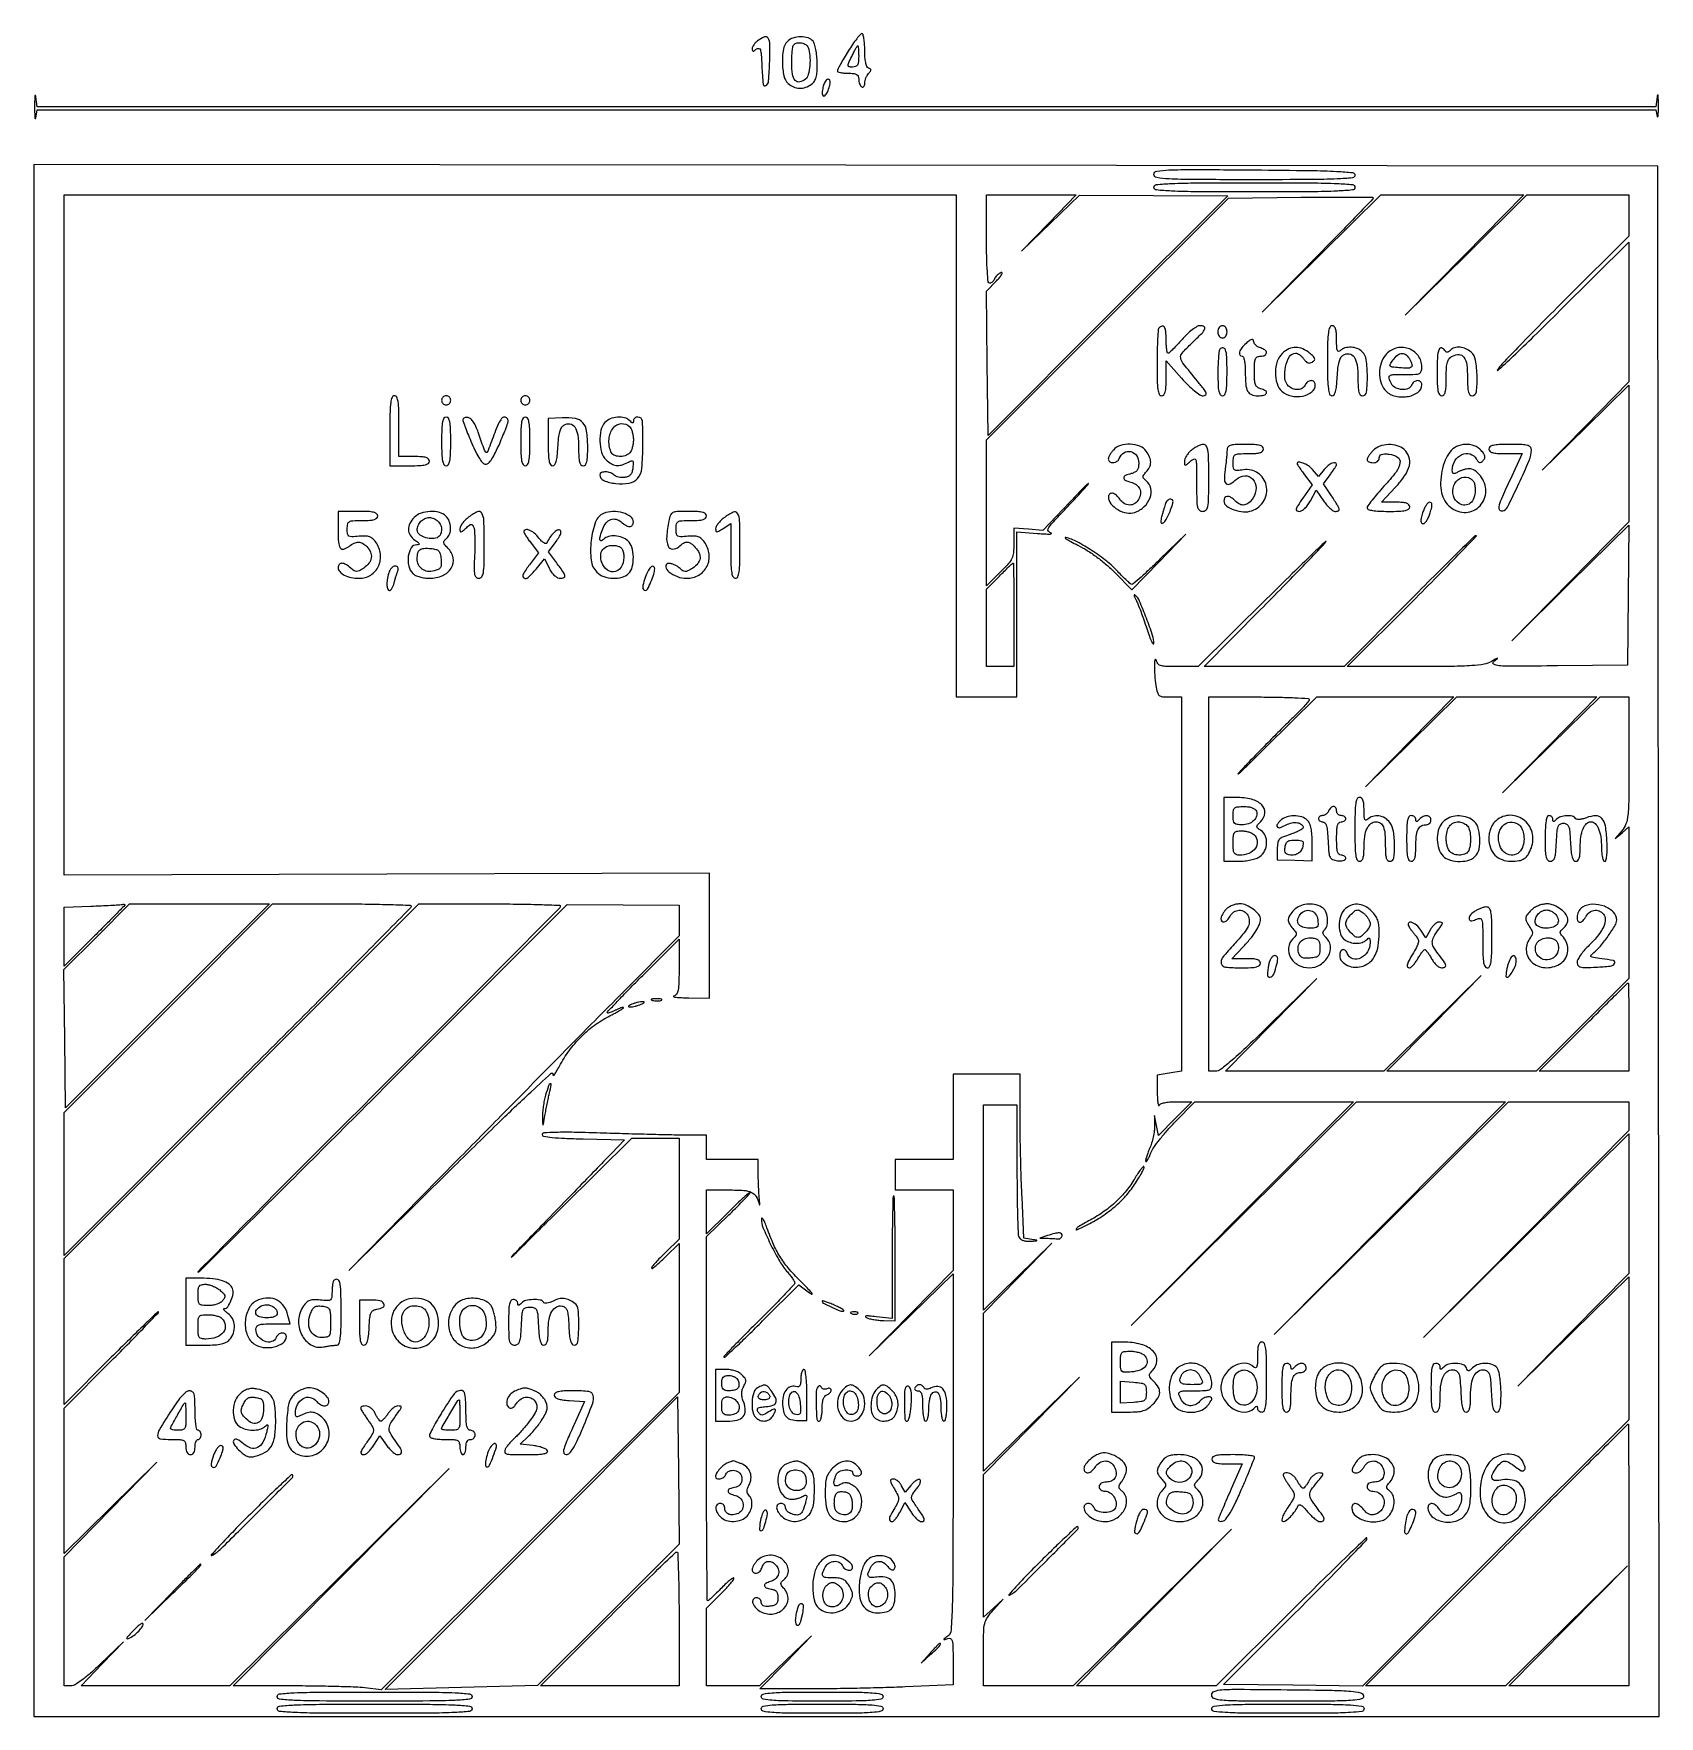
# Model space of a CAD drawing. Extents: x 24 to 558, y 17 to 570.
import ezdxf

# ---------------------------------------------------------------- set-up
doc = ezdxf.new("R2010")
doc.units = 0

msp = doc.modelspace()

# ---------------------------------------------------------------- linework, layer by layer
for points in [[(291.577077, 564.281288, 0.005715), (290.206562, 562.033484, 0.008253), (289.050766, 560.012944, 0.004806), (288.126782, 558.295063, 0.12156), (288, 557.781288, 0.309985), (288.208161, 557.477791, 0.037218), (289.028125, 557.229503, 0.033881), (290.158527, 557.056476, 0.021041), (291.5, 557, -0.02274), (293.30331, 556.917943, -0.104224), (294.299197, 556.611358, -0.173954), (294.817287, 556.020644, -0.09416), (295, 555.059017, 0.046881), (295.074077, 554.270704, 0.046318), (295.29375, 553.50665, 0.050262), (295.616444, 552.876024, 0.111412), (296, 552.5, 0.177037), (296.378577, 552.422023, 0.188488), (296.70625, 552.6096, 0.116412), (296.927986, 553.072766, 0.05373), (297, 553.740983, -0.05628), (297.091322, 554.549725, -0.037321), (297.367188, 555.443133, -0.037413), (297.771225, 556.28193, -0.058215), (298.25, 556.925, 0.026382), (298.850113, 557.6324, 0.164145), (299, 558.076667, 0.247772), (298.821933, 558.413944, 0.062037), (298.25, 558.708333, -0.209968), (297.716309, 559.221062, -0.045497), (297.328846, 560.47109, -0.035458), (297.078823, 562.261419, -0.016969), (297, 564.583333, 0.016022), (296.933446, 566.659803, 0.026177), (296.728891, 568.408854, 0.024226), (296.438743, 569.723588, 0.338381), (296.077077, 570, 0.218228), (295.564854, 569.765258, 0.011166), (294.374496, 568.320128, 0.016106), (293.014676, 566.472569, 0.010829)], [(261.75, 567.607954, 0.041356), (261.080426, 567.006361, 0.040538), (260.514063, 566.298972, 0.043521), (260.123299, 565.595618, 0.105419), (260, 565.017313, 0.061957), (260.070833, 564.447872, 0.332554), (260.298926, 564.262974, 0.165424), (260.698316, 564.381631, 0.019016), (261.452419, 564.960511, -0.214338), (262.186518, 565.164025, -0.286866), (262.697703, 564.724132, -0.058661), (262.991009, 563.150754, -0.005898), (263.202419, 559.332956, 0.012216), (263.608292, 553.369324, 0.562264), (264.515377, 552.926676, 0.235503), (265.425497, 554.452615, 0.00974), (265.790442, 560.993358, 0.011444), (265.86396, 566.490539, 0.13553), (265.282179, 568.52191, 0.369021), (264.047443, 568.924807, 0.064508)], [(271.571429, 567.428571, 0.155855), (270.262186, 564.890096, 0.046441), (269.935217, 560.487823, 0.046394), (270.425126, 556.10829, 0.1591), (271.828741, 553.654988, 0.08157), (273.602747, 552.510924, 0.094405), (275.561489, 552.069302, 0.09229), (277.580647, 552.375616, 0.074326), (279.528166, 553.396937, 0.089059), (280.463417, 554.377452, 0.082128), (281.031756, 555.649309, 0.052628), (281.312301, 557.490725, 0.015122), (281.357881, 560.377489, 0.020218), (281.234323, 562.626517, 0.02285), (280.930452, 564.767254, 0.022865), (280.509658, 566.545036, 0.104019), (280.016141, 567.480551, 0.144922), (278.371176, 568.582498, 0.07729), (275.92839, 568.946987, 0.075309), (273.418101, 568.550916, 0.120218)], [(278.393011, 565.418213, -0.07394), (278.964954, 562.846026, -0.038911), (278.94331, 559.56483, -0.037218), (278.45778, 556.532691, -0.162634), (277.512735, 555.010569, -0.123965), (275.63407, 554.112197, -0.272466), (274.182195, 554.613778, -0.141627), (273.262452, 556.647277, -0.03586), (273, 560.301949, -0.011542), (273.048566, 562.405472, -0.015981), (273.195833, 564.286614, -0.012497), (273.404261, 565.820231, -0.157618), (273.666667, 566.333333, -0.148265), (274.788314, 566.933067, -0.097276), (276.264024, 566.937032, -0.098464), (277.616551, 566.384939, -0.156393)], [(295, 562.5, -0.022573), (294.917853, 560.681361, -0.106747), (294.608298, 559.691068, -0.17637), (294.007407, 559.178758, -0.089448), (293.016179, 559, -0.04542), (291.878083, 559.103599, -0.33682), (291.53409, 559.480737, -0.127699), (291.659781, 560.238732, -0.006656), (292.701391, 562.5, -0.006856), (293.363879, 563.84159, -0.010816), (293.972615, 564.971875, -0.005044), (294.511906, 565.90135, -0.264675), (294.685212, 566, -0.379447), (294.811007, 565.888478, -0.007611), (294.907531, 564.971875, -0.01399), (294.977357, 563.841976, -0.008436)], [(283.606989, 553.418213, 0.02758), (283.374328, 552.695034, 0.017166), (283.178303, 551.825725, 0.017212), (283.04359, 550.952341, 0.029662), (283, 550.218213, 0.222968), (283.316499, 549.543755, 0.391917), (283.885773, 549.574388, 0.086285), (284.723941, 550.80519, 0.033089), (285.454993, 552.75, 0.075256), (285.671365, 554.250877, 0.31394), (285.172208, 554.956845, 0.322092), (284.353054, 554.724625, 0.076386)], [(24.309869, 546, 0.005559), (24.332229, 543.658363, 0.021824), (24.425035, 542.217187, 0.419909), (24.567621, 542.104745, 0.335027), (24.716254, 542.25), (25.132845, 545), (290.996871, 545), (556.860898, 545), (557.294267, 542.75, 0.535046), (557.448158, 542.685309, 0.222932), (557.593326, 542.923438, 0.021851), (557.684881, 544.328321, 0.006339), (557.703781, 546.5, 0.005597), (557.671205, 548.647231, 0.031946), (557.568458, 549.782812, 0.75035), (557.427949, 549.801074, 0.072406), (557.276604, 549.25), (556.873283, 546), (291, 546), (25.126717, 546), (24.723396, 549.25, 0.109661), (24.575098, 549.666689, 0.704391), (24.435552, 549.635938, 0.026007), (24.337968, 548.329503, 0.005246)], [(458, 523.473577, -0.386764), (457.218613, 522.614524, -0.012499), (452.151377, 522.261163, -0.009891), (443.528036, 522.046891, -0.001265), (425, 522, -0.001014), (404.753376, 522.041069, -0.012231), (396.964282, 522.263261, -0.026894), (392.893886, 522.699457, -0.367862), (391.99952, 523.75, -0.369682), (392.893666, 524.79465, -0.027518), (396.92392, 525.197588, -0.012256), (404.670719, 525.353421, -0.000995), (424.99952, 525.223577, -0.00129), (443.440785, 525.021521, -0.009861), (452.104398, 524.733279, -0.012187), (457.220449, 524.336751, -0.384724)], [(458, 519.5, -0.38529), (457.205202, 518.621684, -0.013583), (452.25, 518.261364, -0.01012), (443.711397, 518.046276, -0.001237), (425, 518, -0.001237), (406.288603, 518.046276, -0.01012), (397.75, 518.261364, -0.013583), (392.794798, 518.621684, -0.38529), (392, 519.5, -0.38529), (392.794798, 520.378316, -0.013583), (397.75, 520.738636, -0.01012), (406.288603, 520.953724, -0.001237), (425, 521, -0.001237), (443.711397, 520.953724, -0.01012), (452.25, 520.738636, -0.013583), (457.205202, 520.378316, -0.38529)], [(327, 434.5), (327, 352), (337, 352), (347, 352), (347, 379.144605), (347, 406.28921), (353.75, 405.752032, 0.006231), (356.2071, 405.587276, 0.019444), (357.864371, 405.561406, 0.128133), (358.299372, 405.685622, 0.657708), (358.277647, 405.857427, -0.147115), (357.331273, 406.468839, -0.306018), (357.238215, 407.30281, -0.064792), (358.26683, 408.767608, -0.004311), (361.777647, 412.534384, 0.002541), (364.18845, 415.102658, 0.002179), (366.700309, 417.829724, 0.002195), (368.960138, 420.326651, 0.006295), (370.5, 422.087257, 0.844029), (370.438385, 422.161004, 0.06231), (369.97092, 421.804375, 0.006019), (367.769856, 419.590926, 0.001827), (364.486112, 416.1834), (355.472224, 406.761055), (350.736112, 407.137733), (346, 407.514412), (346, 402.465414, -0.02558), (345.844479, 399.42756, -0.08558), (345.308506, 397.513622, -0.072705), (344.115008, 395.727013, -0.01517), (341.5, 393), (337, 388.583584), (337, 412.54648), (337, 436.509375), (376.75, 476.245636), (416.5, 515.981897), (440.25, 516.241121, -0.001934), (449.356943, 516.305288, -0.003227), (457.023437, 516.280173, -0.000419), (463.803782, 516.208515, -0.410877), (464, 516.010046, -0.193439), (463.863778, 515.671115, -0.000236), (458.639104, 510.226497, -0.002027), (452.747162, 504.141877, -0.00124), (445.750142, 497.009874), (427.500285, 478.5), (447.009522, 497.75), (466.518759, 517), (489.999763, 517), (513.480766, 517), (493.990391, 497.25), (474.500016, 477.5), (494.509158, 497.25), (514.518301, 517), (531.259151, 517), (548, 517), (548, 510.22376), (548, 503.44752), (527.436474, 482.97376, 0.002104), (519.407483, 474.912252, 0.00294), (512.302351, 467.632917, 0.001775), (506.379675, 461.449436, 0.038511), (504.792495, 459.5, 0.895808), (504.990032, 459.328088, 0.003451), (509.974843, 463.988177, 0.003897), (516.808206, 470.567229, 0.001947), (525.356021, 478.991666), (548, 501.483331), (548, 478.504177), (548, 455.525022), (533.75, 441.012532), (519.5, 426.500042), (533.75, 440.486624), (548, 454.473206), (548, 431.995983), (548, 409.518759), (528.75, 390.009388), (509.5, 370.500017), (528.766239, 389.500008), (548.032477, 408.5), (547.766239, 385.5), (547.5, 362.5), (524.532433, 362.230669, -0.001284), (510.446589, 362.101675, -0.017763), (505.353009, 362.249097, -0.10828), (503.614007, 362.749487, -0.531918), (503.532433, 363.586159, 0.001372), (504.808105, 364.645512, 0.691489), (504.783367, 364.716586, 0.140171), (504.58193, 364.664579, 0.000717), (502.785183, 363.605491, -0.093295), (500.43457, 362.752756, -0.024455), (496.433559, 362.298485, -0.013619), (489.945028, 362.05883, -0.002421), (477.793905, 362), (455.517444, 362), (477, 383.5, 0.001505), (485.189373, 391.745504, 0.002572), (491.969522, 398.684375, 0.000377), (497.877178, 404.802093, 0.66161), (497.793081, 405, 0.195697), (497.320874, 404.807821, 0.000345), (491.052573, 398.684375, 0.002468), (484.026442, 391.742925, 0.001516), (475.814868, 383.5), (454.526128, 362), (431.522934, 362), (408.51974, 362), (427.0375, 380.75, 0.001259), (434.345056, 388.186575, 0.00165), (440.982526, 395.020312, 0.001208), (446.512774, 400.779586, 0.015551), (448.506266, 403, 0.943167), (448.390669, 403.109645, 0.003118), (443.995631, 398.935938, 0.002565), (437.424644, 392.552256, 0.001211), (429.006945, 384.25), (406.556617, 362), (399.84786, 362, -0.007478), (395.829169, 362.060109, -0.068928), (394.11526, 362.349995, -0.16855), (393.218536, 363.016462, -0.102205), (392.705733, 364.25, 0.763428), (392.376501, 364.275215, 0.084107), (392.14528, 362.970021, 0.017876), (392.253237, 359.147236, 0.024962), (392.641848, 355.75, 0.022536), (393.123008, 353.480004, 0.156488), (393.722959, 352.532351, 0.153675), (394.767743, 352.101692, 0.021507), (397.130842, 352), (401, 352), (401, 290.511818), (401, 229.023635), (397, 228.384009), (393, 227.744384), (393.078947, 222.122192, 0.008655), (393.144065, 220.045748, 0.020997), (393.282867, 218.518706, 0.050647), (393.464834, 217.754787, 0.692617), (393.662281, 217.75, -0.200377), (394.180535, 218.274883, -0.044533), (395.408686, 218.664545, -0.035848), (397.130889, 218.918769, -0.018725), (399.299173, 219), (404.43168, 219), (398.96584, 213.453964), (393.5, 207.907928), (392.832799, 211.203964), (392.165599, 214.5), (392.216951, 211, -0.03846), (392.116187, 209.382371, -0.020099), (391.755979, 207.394812, -0.01987), (391.220269, 205.374629, -0.028636), (390.575571, 203.641914, 0.012405), (389.957582, 202.132702, 0.018949), (389.504622, 200.792598, 0.013996), (389.212122, 199.693347, 0.26), (389.306817, 199.35985, 0.453294), (389.543138, 199.375418, 0.028724), (389.983794, 200.024521, 0.026751), (390.492706, 200.9891, 0.014689), (391.016046, 202.217935, -0.059323), (391.921159, 203.907725, -0.01355), (393.854435, 206.518706, -0.013832), (396.263442, 209.42497, -0.013075), (398.873828, 212.25), (405.446361, 219), (431.468043, 219), (457.489726, 219), (420.994864, 182.25), (384.500002, 145.5), (421.505002, 182.25), (458.510001, 219), (483.000066, 219), (507.490131, 219), (469.495067, 180.75), (431.500002, 142.5), (470.004809, 180.75), (508.509617, 219), (528.254808, 219), (548, 219), (548, 214.255436), (548, 209.510871), (514.25, 175.505437), (480.5, 141.500003), (514.25, 174.994404), (548, 208.488805), (548, 185.504277), (548, 162.519748), (529.75, 144.009884), (511.5, 125.50002), (529.75, 143.489591), (548, 161.479163), (548, 137.98532), (548, 114.491477), (504.226428, 70.726384), (460.452856, 26.961292), (437.654799, 27.230646), (414.856741, 27.5), (438.402244, 51, 0.001924), (447.430811, 60.080753, 0.003107), (455.03893, 67.888422, 0.000563), (461.692232, 74.817249, 0.186537), (461.973874, 75.492499, 0.669538), (461.700637, 75.613582, 0.000581), (454.719852, 68.925343, 0.003153), (446.735949, 61.160852, 0.001832), (437.242645, 51.742499), (412.48529, 27), (389.499998, 27), (366.514707, 27), (392.00735, 52.75), (417.499993, 78.5), (391.492919, 52.75), (365.485845, 27), (350.742923, 27), (336, 27), (336, 37.702393, -0.004739), (336.066358, 44.703233, -0.051373), (336.408738, 47.504696, -0.096011), (337.288219, 49.497053, -0.033713), (339.25, 51.950297), (342.5, 55.495808), (339.25, 52.560813), (336, 49.625818), (336, 73.051537), (336, 96.477256), (351.75, 112.488613), (367.5, 128.499969), (351.75, 113.012084), (336, 97.5242), (336, 123.496453), (336, 149.468706), (347.25, 160.98431), (358.5, 172.499914), (347.25, 161.517011), (336, 150.534108), (336, 184.267054), (336, 218), (341.5, 218), (347, 218), (347, 197.081787, 0.002705), (347.043987, 188.951204, 0.004038), (347.178303, 181.84365, 0.001767), (347.363244, 175.782843, 0.083284), (347.606989, 174.581787, 0.123287), (348.07503, 173.914603, 0.08746), (348.86294, 173.443118, 0.067002), (349.963344, 173.184348, 0.036214), (351.356989, 173.149832, 0.001251), (353.341751, 173.249428, 0.186713), (353.546942, 173.341509, 0.609118), (353.513243, 173.445143, 0.002178), (351.902552, 173.701534), (349.305104, 174.103404), (348.652552, 187.709814, -0.003714), (348.402322, 193.885692, -0.002214), (348.191687, 201.23852, -0.002216), (348.046741, 208.56631, -0.003836), (348, 214.658112), (348, 228), (337, 228), (326, 228), (326, 214), (326, 200), (316.5, 200), (307, 200), (307, 195), (307, 190), (316.5, 190), (326, 190), (326, 176.762943), (326, 163.525887), (312.25, 149.512967), (298.5, 135.500047), (312.25, 148.98613), (326, 162.472213), (326, 103.596349, -0.000577), (325.958384, 67.507405, -0.006684), (325.736783, 53.371031, -0.010172), (325.343313, 45.410214, -0.213001), (324.25, 43.357789, 0.001789), (323.07842, 42.438748, 0.229411), (323, 42.276827, 0.512223), (323.093218, 42.209707, 0.0031), (324.25, 42.604535, -0.209649), (325.161169, 42.533142, -0.214521), (325.714135, 41.815712, -0.053583), (325.953481, 39.940589, -0.004973), (326, 35.263549), (326, 27.31312), (310.25, 26.659891, -0.003283), (303.06438, 26.40912, -0.001907), (294.433048, 26.19757, -0.001906), (285.779987, 26.051506, -0.003214), (278.522078, 26.003331), (262.544156, 26), (271.022078, 34.75), (279.5, 43.5), (270.979112, 35.25), (262.458225, 27), (253.729112, 27), (245, 27), (245, 39.791792), (245, 52.583584), (249.5, 57, 0.010015), (251.223952, 58.761088, 0.014249), (252.678125, 60.398429, 0.010183), (253.807517, 61.802622, 0.165741), (254, 62.367345, 0.590807), (253.764457, 62.497104, 0.025749), (252.802388, 61.817192, 0.02142), (251.488287, 60.688733, 0.01075), (249.923023, 59.159137, -0.004846), (248.329852, 57.565062, -0.007484), (246.919395, 56.221746, -0.00307), (245.696056, 55.104923, -0.185529), (245.423023, 55, -0.412087), (245.24902, 55.172743, -0.000049), (245.124263, 72.575356, -0.001105), (245.030398, 91.88876, -0.000662), (245, 114.831001), (245, 174.662001), (252.39342, 181.831001, 0.003923), (255.185501, 184.581164, 0.00699), (257.433391, 186.894106, 0.002817), (259.242733, 188.830382, 0.653985), (259.168517, 189, 0.184064), (258.763782, 188.845781, 0.002462), (256.741641, 187.025066, 0.006635), (254.416586, 184.853728, 0.004264), (251.775096, 182.27682), (245, 175.553639), (245, 182.77682), (245, 190), (252.377555, 190, -0.016386), (257.282203, 189.839224, -0.090512), (259.833919, 189.198337, -0.152982), (261.322918, 187.865239, -0.076705), (262.278241, 185.5, 0.052113), (262.417562, 185.099645, 0.772697), (262.503445, 185.115625, 0.037869), (262.50054, 185.746111, 0.005763), (262.385065, 187, -0.009948), (262.24479, 188.676747, -0.004565), (262.125425, 190.867188, -0.004519), (262.041659, 193.175587, -0.006229), (262.011006, 195.25), (262, 200), (253.5, 200), (245, 200), (245, 204), (245, 208), (238.25, 208.002626, -0.005023), (234.427548, 208.042518, -0.000977), (227.534375, 208.197209, -0.001039), (219.497709, 208.409984, -0.000961), (211.25, 208.661349, 0.002836), (201.563202, 208.920211, 0.011118), (195.583005, 208.9131, 0.008781), (191.528012, 208.74681, 0.397167), (191, 208.186942, 0.367956), (191.464219, 207.641539, 0.01415), (194.299661, 207.264563, 0.015724), (198.414015, 206.966027, 0.0051), (204.512386, 206.77822), (218.024771, 206.5), (213.762386, 202.009307, -0.001895), (211.169045, 199.297715, -0.000247), (205.622243, 193.547521, -0.000288), (199.035458, 186.733823, -0.000241), (192.03674, 179.509307, 0.000196), (180.822051, 167.934898, 0.955551), (180.887868, 167.86511, 0.017384), (182.466364, 169.32223, 0.00009), (197.544722, 184.25), (220.515963, 207), (228.257982, 207), (236, 207), (236, 190.410804), (236, 173.821607), (231.5, 169.448108, 0.007942), (229.775745, 167.718231, 0.011689), (228.321875, 166.14033, 0.007105), (227.164813, 164.785762, 0.17493), (227, 164.329096, 0.614791), (227.197855, 164.229004, 0.012544), (228.321875, 165.099901, 0.015007), (229.772988, 166.358029, 0.007932), (231.5, 168), (236, 172.416416), (236, 147.944415), (236, 123.472414), (187.077587, 74.587727), (138.155173, 25.70304), (132.827587, 26.342828, 0.020064), (129.686519, 26.592738, 0.003154), (123.48528, 26.797231, 0.0035), (116.168208, 26.941068, 0.003049), (108.505282, 26.991308), (89.510564, 27), (125.005281, 62.75), (160.499997, 98.5), (124.494861, 62.75), (88.489725, 27), (64.021682, 27), (39.553639, 27), (46.526654, 34.25), (53.499668, 41.5), (45.976318, 34.25, -0.010865), (42.654688, 31.185424, -0.021014), (39.847557, 28.908821, -0.02297), (37.582341, 27.380747, -0.137744), (36.226484, 27), (34, 27), (34, 48.238272), (34, 69.476544), (49.25, 84.988255), (64.5, 100.499966), (49.25, 85.512486), (34, 70.525007), (34, 94.401485), (34, 118.277963), (49.5, 133.801819, 0.001734), (55.442433, 139.794819, 0.002812), (60.446875, 144.934468, 0.00045), (64.841895, 149.507548, 0.193524), (65, 149.900738, 0.660344), (64.83532, 149.971058, 0.000509), (60.446875, 145.760859, 0.00299), (55.444584, 140.89408, 0.001742), (49.5, 135), (34, 119.5242), (34, 143.508922), (34, 167.493644), (92.246795, 225.746822), (150.49359, 284), (173.746795, 284, -0.00301), (182.663171, 283.946322, -0.005017), (190.169371, 283.780598, -0.001011), (196.706521, 283.557385, -0.403663), (197, 283.253099, -0.19723), (196.786259, 282.73232, -0.000053), (179.449355, 265.173128, -0.000967), (160.16173, 245.717805, -0.000585), (137.253125, 222.753099, 0.000428), (114.381258, 199.839695, 0.000718), (95.217033, 180.552473, 0.000029), (77.985392, 163.158298, 0.666461), (78.051403, 163, 0.197833), (78.432486, 163.156924, 0.000028), (96.160544, 180.740328, 0.000701), (115.759375, 200.236022, 0.000423), (138.934009, 223.392608), (199.271463, 283.785215), (217.635731, 283.693022), (236, 283.600829), (236.028096, 278.550414), (236.056193, 273.5), (217.642776, 255, 0.000819), (208.17224, 245.453707, 0.000261), (194.104959, 231.2125, 0.00026), (178.450087, 215.330978, 0.00029), (163.371176, 200), (127.512994, 163.5), (161.35314, 197, -0.001828), (176.226382, 211.616454, -0.005529), (186.501521, 221.421201, -0.0034), (194.009968, 228.334016, -0.741887), (194.568131, 228, 0.319198), (194.677137, 227.721368, 0.387534), (194.942803, 227.764104, 0.036119), (195.686264, 228.8516, 0.009333), (196.721487, 230.707586, -0.035621), (199.898016, 235.759201, -0.037196), (203.717949, 240.231327, -0.037913), (208.082907, 244.011622, -0.040337), (212.882748, 247.002994, 0.006195), (214.981828, 248.120137, 0.012325), (216.610308, 249.065819, 0.012097), (217.728906, 249.790659, 0.715247), (217.684259, 249.951901, 0.083908), (217.243543, 249.903882, 0.018345), (216.514794, 249.668321, 0.018613), (215.681763, 249.329258, 0.016909), (214.848612, 248.91898, -0.020124), (214.048342, 248.531265, -0.029634), (213.315272, 248.262292, -0.02942), (212.72092, 248.120877, -0.24476), (212.465191, 248.201475, -0.404825), (212.460509, 248.492603, -0.000911), (215.718525, 251.954561, -0.004762), (219.495083, 255.877366, -0.002856), (224.050838, 260.467469), (236, 272.369946), (236, 263.258297, -0.005663), (235.942237, 258.158009, -0.039579), (235.689437, 255.682486, -0.097922), (235.164195, 254.352439, -0.188138), (234.25, 253.689326, 0.738508), (234.242172, 253.507274, 0.05691), (234.996875, 253.332266, 0.017563), (236.770426, 253.191784, 0.006685), (239.25, 253.116001), (246, 253), (246, 273.568807), (246, 294.137613), (139.999791, 293.818807), (33.999581, 293.5), (33.999791, 405.25), (34, 517), (180.5, 517), (327, 517)], [(357.479229, 507.75), (348.500157, 498.5), (358.000078, 507.707943), (367.5, 516.915885), (391.861704, 516.824361), (416.223407, 516.732837), (376.861704, 477.360666), (337.5, 437.988496), (337.231469, 461.677521), (336.962937, 485.366547), (340.231469, 488.744605, 0.014763), (341.38085, 490.004914, 0.045627), (342.048519, 490.942755, 0.213057), (342.09324, 491.356559, 0.42969), (341.827319, 491.484013, 0.054771), (341.146929, 491.134827, 0.041291), (340.48562, 490.615053, 0.042227), (339.939445, 490.014155, 0.071852), (339.608704, 489.422681, -0.058548), (339.32314, 488.87865, -0.05921), (338.920168, 488.417913, -0.065182), (338.466347, 488.104954, -0.11894), (338.031385, 488, -0.384015), (337.561221, 488.423562, -0.008296), (337.267782, 491.764692, -0.012747), (337.062321, 496.275503, -0.005006), (337, 502.5), (337, 517), (351.729151, 517), (366.458301, 517)], [(393.666667, 473.333333, 0.179603), (393.399513, 472.750789, 0.004165), (393.195833, 469.680208, 0.008732), (393.048261, 466.033313, 0.005745), (393, 461.833333, 0.004647), (393.054217, 456.000072, 0.029758), (393.284615, 453.055556, 0.070133), (393.7272, 451.502533, 0.296545), (394.5, 451, 0.216924), (395.219628, 451.327626, 0.115219), (395.687146, 452.210691, 0.052429), (395.941325, 453.86206, 0.011375), (396.014145, 456.75), (396.02829, 462.5), (401.096984, 456.75, 0.016166), (403.281066, 454.428158, 0.02537), (405.317076, 452.595422, 0.027034), (407.060534, 451.329255, 0.14451), (408.175957, 451, 0.150176), (408.991577, 451.250625, 0.350271), (409.168758, 451.82195, 0.071647), (408.49678, 453.006089, 0.006101), (406.316563, 455.75, -0.004271), (401.528306, 461.731182, -0.129858), (400.772935, 463.477417, -0.226488), (401.240975, 465.015127, -0.016459), (404.424016, 468.272602, 0.007147), (407.703586, 471.506146, 0.086021), (408.711094, 472.958308, 0.413219), (408.442232, 473.697685, 0.110023), (407.084987, 474, 0.137229), (406.099894, 473.724444, 0.027016), (404.568948, 472.678125, 0.026799), (402.865875, 471.222755, 0.022076), (401.208915, 469.5, -0.00729), (399.645795, 467.775562, -0.010951), (398.228139, 466.321875, -0.006063), (397.005373, 465.150542, -0.190193), (396.623928, 465, -0.355204), (396.377775, 465.200118, -0.016954), (396.183279, 466.321875, -0.021425), (396.04494, 467.774779, -0.013022), (396, 469.5, 0.021525), (395.883749, 472.199088, 0.115687), (395.429193, 473.587297, 0.326232), (394.676072, 473.899793, 0.137869)], [(413, 472, 0.072314), (413.111864, 471.230589, 0.08892), (413.4375, 470.583333, 0.10214), (413.924246, 470.153209, 0.130775), (414.5, 470, 0.130775), (415.075754, 470.153209, 0.10214), (415.5625, 470.583333, 0.08892), (415.888136, 471.230589, 0.072314), (416, 472, 0.072314), (415.888136, 472.769411, 0.08892), (415.5625, 473.416667, 0.10214), (415.075754, 473.846791, 0.130775), (414.5, 474, 0.130775), (413.924246, 473.846791, 0.10214), (413.4375, 473.416667, 0.08892), (413.111864, 472.769411, 0.072314)], [(449, 462.5, 0.004459), (449.054483, 456.390208, 0.026953), (449.281571, 453.229642, 0.05836), (449.704374, 451.518288, 0.312627), (450.452283, 451, 0.23729), (451.152621, 451.352197, 0.090616), (451.649224, 452.359244, 0.045738), (451.988704, 454.163473, 0.011543), (452.202283, 457.146024, -0.014605), (452.430183, 460.076556, -0.039958), (452.815479, 462.116309, -0.0594), (453.378186, 463.504043, -0.127259), (454.166177, 464.338035, -0.173734), (456.149801, 464.774453, -0.220579), (457.718949, 463.787005, -0.109752), (458.706638, 461.133116, -0.034427), (459, 456.877555, 0.01095), (459.064946, 453.912188, 0.051565), (459.313802, 452.229593, 0.114667), (459.778724, 451.332649, 0.219488), (460.5, 451, 0.381734), (461.82922, 452.187923, 0.029284), (462.10833, 457.390224, 0.031959), (461.736508, 462.782482, 0.164628), (460.428571, 465.428571, 0.102411), (458.801849, 466.497345, 0.08164), (456.745924, 466.944709, 0.084647), (454.725721, 466.706126, 0.125389), (453.2, 465.8, -0.189643), (452.644233, 465.558074, -0.330343), (452.25, 465.829167, -0.073105), (452.045596, 466.925377, -0.0096), (452, 469.3, 0.015532), (451.928898, 471.588372, 0.061781), (451.670213, 472.966667, 0.125112), (451.201217, 473.718295, 0.193359), (450.5, 474, 0.303591), (449.72187, 473.479566, 0.065619), (449.282609, 471.833333, 0.028132), (449.053509, 468.719975, 0.004301)], [(413.666667, 466.333333, 0.169247), (413.402069, 465.785689, 0.007906), (413.195833, 463.708333, 0.012318), (413.048411, 461.19147, 0.008468), (413, 458.333333, 0.007908), (413.060198, 454.527492, 0.042558), (413.301136, 452.472222, 0.100052), (413.760271, 451.389897, 0.247409), (414.5, 451, 0.258593), (415.246922, 451.413981, 0.093584), (415.703125, 452.583333, 0.039364), (415.94137, 454.808516, 0.006994), (416, 459, 0.009901), (415.905526, 463.770384, 0.067213), (415.498571, 466.087891, 0.299879), (414.725871, 466.71281, 0.224343)], [(422.25, 468.222412, 0.044735), (420.825931, 466.740576, 0.097379), (420.097975, 465.348987, 0.217784), (420.229709, 464.421248, 0.255574), (421, 464, -0.320647), (421.38961, 463.721513, -0.032273), (421.70625, 462.555275, -0.031014), (421.927784, 460.966969, -0.019147), (422, 459.081787, 0.017757), (422.154228, 454.740519, 0.100119), (422.770987, 452.517158, 0.184163), (424.008987, 451.39494, 0.093303), (426.106989, 451, 0.046368), (428.113404, 451.186469, 0.258966), (428.915147, 451.851064, 0.376034), (428.629739, 452.639068, 0.062123), (427, 453.289749, -0.10754), (425.979729, 453.808056, -0.136952), (425.373832, 454.66708, -0.07193), (425.07563, 456.149787, -0.013715), (425, 458.90638, -0.011185), (425.064239, 461.777589, -0.08254), (425.348162, 463.113298, -0.189912), (425.95231, 463.762449, -0.111948), (427, 464, 0.103725), (428.411783, 464.29606, 0.2923), (428.946928, 465.097708, 0.249764), (428.468107, 466.041148, 0.089199), (427.05356, 466.696245, -0.06161), (426.286614, 467.001545, -0.055999), (425.589717, 467.49256, -0.059585), (425.063063, 468.085696, -0.101775), (424.80356, 468.692332, 0.094432), (424.536443, 469.342777, 0.30245), (424.126585, 469.518684, 0.119646), (423.475336, 469.227738, 0.014391)], [(434.188561, 464.961045, 0.127257), (432.520452, 462.344867, 0.075237), (431.911196, 458.669494, 0.076016), (432.416571, 455.021464, 0.137312), (434.012905, 452.488321, 0.132879), (437.055794, 450.937453, 0.10008), (440.827053, 450.908617, 0.118233), (443.861533, 452.290107, 0.231034), (445, 454.622445, 0.206268), (444.583871, 455.588236, 0.20103), (443.589987, 455.962749, 0.155518), (442.416448, 455.541046, 0.13859), (441.638374, 454.5, -0.173264), (440.767042, 453.485302, -0.116279), (439.286323, 453.04887, -0.10241), (437.604305, 453.301363, -0.108495), (436.2, 454.2, -0.176674), (435.022731, 456.729103, -0.073593), (435.255632, 460.542395, -0.07919), (436.533892, 463.877838, -0.267836), (438.47848, 465, -0.106701), (439.115134, 464.862572, -0.046419), (439.870867, 464.431906, -0.043098), (440.618734, 463.805963, -0.044218), (441.241173, 463.066064, 0.043152), (441.951079, 462.218538, 0.113345), (442.61827, 461.798796, 0.143325), (443.300733, 461.763878, 0.087167), (444.047877, 462.086379, 0.081721), (444.682606, 462.671154, 0.24567), (444.785646, 463.232747, 0.125943), (444.367783, 463.912918, 0.017878), (443.139216, 465.020315, 0.071236), (440.86117, 466.43458, 0.105383), (438.565978, 466.907895, 0.108183), (436.321109, 466.400829, 0.078246)], [(468.07258, 464.365141, 0.085745), (466.619884, 461.676964, 0.076848), (466.080203, 458.551333, 0.078511), (466.511572, 455.470601, 0.096508), (467.871159, 452.910784, 0.158869), (470.886615, 450.956491, 0.100366), (475.108756, 450.70343, 0.115877), (478.665001, 452.086542, 0.247142), (480, 454.622445, 0.206268), (479.583871, 455.588236, 0.20103), (478.589987, 455.962749, 0.155518), (477.416448, 455.541046, 0.13859), (476.638374, 454.5, -0.210241), (475.503549, 453.354815, -0.110741), (473.487184, 453.039931, -0.10128), (471.381628, 453.617093, -0.15369), (470.035184, 454.934259, -0.036989), (469.211889, 456.79053, -0.340459), (469.465901, 457.575952, -0.144155), (470.59174, 457.943266, -0.007258), (474.5, 458, 0.008616), (477.900424, 458.058601, 0.098356), (479.2, 458.363636, 0.221767), (479.80498, 459.070774, 0.067911), (480, 460.5, 0.163936), (478.748157, 464.215464, 0.153042), (475.46971, 466.541675, 0.149948), (471.396261, 466.605628, 0.156842)], [(476.045837, 462.914354, -0.046957), (476.75682, 461.221178, -0.311606), (476.499906, 460.391919, -0.173603), (475.415289, 460.029546, -0.016408), (472.572206, 460.183654, -0.008754), (470.221634, 460.430121, -0.196556), (469.637134, 460.757176, -0.311144), (469.598713, 461.311572, -0.019888), (470.528589, 462.75, -0.067063), (472.011021, 464.349038, -0.166389), (473.486189, 464.903518, -0.189735), (474.858553, 464.409969, -0.090031)], [(485, 459, 0.006994), (485.05863, 454.808516, 0.039364), (485.296875, 452.583333, 0.093584), (485.753078, 451.413981, 0.258593), (486.5, 451, 0.221301), (487.222531, 451.336261, 0.113804), (487.687131, 452.244136, 0.050928), (487.935408, 453.949156, 0.010708), (488, 456.964816, -0.012098), (488.078664, 460.215399, -0.058985), (488.3828, 462.028195, -0.105644), (489.003503, 463.179211, -0.093856), (490.063922, 464.03421, -0.132702), (492.237841, 464.537566, -0.23696), (493.809494, 463.675564, -0.121587), (494.739664, 461.217827, -0.029964), (495, 456.877555, 0.01095), (495.064946, 453.912188, 0.051565), (495.313802, 452.229593, 0.114667), (495.778724, 451.332649, 0.219488), (496.5, 451, 0.380786), (497.905919, 452.252287, 0.034608), (498.141828, 457.346649, 0.036137), (497.633016, 462.677634, 0.168527), (496.171259, 465.345012, 0.079844), (494.478006, 466.445239, 0.083759), (492.553014, 466.936229, 0.092028), (490.727959, 466.751399, 0.125891), (489.312868, 465.912868, -0.047458), (488.768438, 465.463023, -0.150038), (488.321227, 465.325735, -0.181024), (487.927179, 465.473233, -0.075363), (487.553851, 465.912868, 0.193365), (486.493267, 466.694644, 0.38502), (485.638951, 466.247854, 0.075314), (485.126799, 463.766439, 0.013299)], [(141, 439.5), (141, 428), (147.5, 428, 0.00942), (150.824386, 428.06264, 0.047315), (152.666667, 428.307692, 0.108427), (153.642085, 428.770252, 0.232029), (154, 429.5, 0.200296), (153.704941, 430.20701, 0.122766), (152.916667, 430.675, 0.058865), (151.460489, 430.930757, 0.014068), (149, 431), (144, 431), (144, 441, 0.005163), (143.944758, 446.350044, 0.032071), (143.7125, 449.083333, 0.076301), (143.26579, 450.52133, 0.286822), (142.5, 451, 0.303591), (141.72187, 450.479566, 0.065619), (141.282609, 448.833333, 0.028132), (141.053509, 445.719975, 0.004301)], [(158, 449.5, 0.099038), (158.114514, 448.927543, 0.097945), (158.440625, 448.440625, 0.097945), (158.927543, 448.114514, 0.099038), (159.5, 448, 0.099038), (160.072457, 448.114514, 0.097945), (160.559375, 448.440625, 0.097945), (160.885486, 448.927543, 0.099038), (161, 449.5, 0.099038), (160.885486, 450.072457, 0.097945), (160.559375, 450.559375, 0.097945), (160.072457, 450.885486, 0.099038), (159.5, 451, 0.099038), (158.927543, 450.885486, 0.097945), (158.440625, 450.559375, 0.097945), (158.114514, 450.072457, 0.099038)], [(184, 449.5, 0.099038), (184.114514, 448.927543, 0.097945), (184.440625, 448.440625, 0.097945), (184.927543, 448.114514, 0.099038), (185.5, 448, 0.099038), (186.072457, 448.114514, 0.097945), (186.559375, 448.440625, 0.097945), (186.885486, 448.927543, 0.099038), (187, 449.5, 0.099038), (186.885486, 450.072457, 0.097945), (186.559375, 450.559375, 0.097945), (186.072457, 450.885486, 0.099038), (185.5, 451, 0.099038), (184.927543, 450.885486, 0.097945), (184.440625, 450.559375, 0.097945), (184.114514, 450.072457, 0.099038)], [(158, 436, 0.006994), (158.05863, 431.808516, 0.039364), (158.296875, 429.583333, 0.093584), (158.753078, 428.413981, 0.258593), (159.5, 428, 0.258593), (160.246922, 428.413981, 0.093584), (160.703125, 429.583333, 0.039364), (160.94137, 431.808516, 0.006994), (161, 436, 0.006994), (160.94137, 440.191484, 0.039364), (160.703125, 442.416667, 0.093584), (160.246922, 443.586019, 0.258593), (159.5, 444, 0.258593), (158.753078, 443.586019, 0.093584), (158.296875, 442.416667, 0.039364), (158.05863, 440.191484, 0.006994)], [(165, 443.172286, 0.08538), (165.111515, 442.523991, 0.004184), (165.858271, 440.47226, 0.006683), (166.802473, 438.043614, 0.004766), (167.921773, 435.348962, 0.013635), (169.302156, 432.343023, 0.032882), (170.524924, 430.224646, 0.043972), (171.604616, 428.881616, 0.204215), (172.5, 428.5, 0.204215), (173.395384, 428.881616, 0.043972), (174.475076, 430.224646, 0.032882), (175.697844, 432.343023, 0.013635), (177.078227, 435.348962, 0.004693), (179.200252, 440.45551, 0.051623), (179.815084, 442.583253, 0.221376), (179.555552, 443.568436, 0.22296), (178.635858, 444, 0.239479), (177.7249, 443.537144, 0.044766), (176.729759, 441.881186, 0.023511), (175.432697, 438.852513, 0.004079), (173.299953, 433, -0.142392), (172.855633, 432.383099, -0.463609), (172.426275, 432.472147, -0.040532), (171.828995, 433.820279, -0.001555), (170.039159, 438.996282, 0.026496), (169.294683, 440.845192, 0.040703), (168.441941, 442.344488, 0.048842), (167.564337, 443.394701, 0.149177), (166.75, 443.819606, 0.052565), (166.080161, 443.873117, 0.082429), (165.514062, 443.764361, 0.114116), (165.138197, 443.517279, 0.192841)], [(184, 436, 0.006994), (184.05863, 431.808516, 0.039364), (184.296875, 429.583333, 0.093584), (184.753078, 428.413981, 0.258593), (185.5, 428, 0.258593), (186.246922, 428.413981, 0.093584), (186.703125, 429.583333, 0.039364), (186.94137, 431.808516, 0.006994), (187, 436, 0.006994), (186.94137, 440.191484, 0.039364), (186.703125, 442.416667, 0.093584), (186.246922, 443.586019, 0.258593), (185.5, 444, 0.258593), (184.753078, 443.586019, 0.093584), (184.296875, 442.416667, 0.039364), (184.05863, 440.191484, 0.006994)], [(193, 435.782516, 0.007503), (193.059943, 431.788315, 0.038638), (193.296652, 429.589704, 0.086814), (193.737964, 428.408955, 0.266001), (194.452283, 428, 0.23729), (195.152621, 428.352197, 0.090616), (195.649224, 429.359244, 0.045738), (195.988704, 431.163473, 0.011543), (196.202283, 434.146024, -0.014605), (196.430183, 437.076556, -0.039958), (196.815479, 439.116309, -0.0594), (197.378186, 440.504043, -0.127259), (198.166177, 441.338035, -0.173734), (200.149801, 441.774453, -0.220579), (201.718949, 440.787005, -0.109752), (202.706638, 438.133116, -0.034427), (203, 433.877555, 0.01095), (203.064946, 430.912188, 0.051565), (203.313802, 429.229593, 0.114667), (203.778724, 428.332649, 0.219488), (204.5, 428, 0.228991), (205.227735, 428.351734, 0.109993), (205.690898, 429.307502, 0.048311), (205.936831, 431.110077, 0.009763), (206, 434.345012, 0.035057), (205.644425, 439.410169, 0.14672), (204.380768, 442.154417, 0.17198), (201.948605, 443.506187, 0.052584), (197.686211, 443.768985), (193, 443.565031)], [(211.654988, 442.171259, 0.128271), (210.34397, 439.655578, 0.063486), (209.987478, 436.046732, 0.06342), (210.548315, 432.457651, 0.1266), (212, 430, 0.058798), (213.670535, 428.682113, 0.105785), (215.308916, 428.10313, 0.102572), (217.076011, 428.236846, 0.05291), (219.139361, 429.074584, -0.026532), (220.302851, 429.619982, -0.306553), (220.77123, 429.520336, -0.209213), (220.967703, 428.988349, -0.013846), (220.823619, 427.324584, -0.044824), (220.542933, 425.965505, -0.103341), (220.04584, 425.053858, -0.11612), (219.267758, 424.48124, -0.065765), (218.134665, 424.165335, -0.046072), (217.14946, 424.117539, -0.04264), (216.145527, 424.247598, -0.045419), (215.269762, 424.523152, -0.097756), (214.684665, 424.915335, 0.11408), (213.46403, 425.677588, 0.076515), (211.838215, 425.970598, 0.096652), (210.490075, 425.743165, 0.312342), (210, 425.035184, 0.304812), (211.281444, 423.128458, 0.072606), (215.189017, 422.162362, 0.066266), (219.58395, 422.315897, 0.168563), (222.345012, 423.828741, 0.16285), (223.771879, 427.087596, 0.02054), (224.151823, 434.873881, 0.016659), (223.952971, 442.630248, 0.397052), (222.5, 444, 0.078509), (221.926996, 443.909471, 0.090584), (221.440625, 443.6475, 0.10078), (221.115468, 443.257657, 0.124206), (221, 442.8, -0.051663), (220.943785, 442.257401, -0.354955), (220.75, 442.1, -0.180052), (220.421376, 442.222304, -0.018208), (219.8, 442.8, 0.137901), (218.11011, 443.748198, 0.078735), (215.759815, 443.936874, 0.076507), (213.3936, 443.383445, 0.113675)], [(219.8, 440.8, -0.093371), (220.261476, 440.124296, -0.035226), (220.6475, 439.041875, -0.033385), (220.911476, 437.774826, -0.034678), (221, 436.5, -0.034678), (220.911476, 435.225174, -0.033385), (220.6475, 433.958125, -0.035226), (220.261476, 432.875704, -0.093371), (219.8, 432.2, -0.121831), (218.280545, 431.283131, -0.090756), (216.328845, 431.048893, -0.099899), (214.57745, 431.516131, -0.188315), (213.606989, 432.581787, -0.111929), (213.002056, 436.769021, -0.142537), (214.380115, 440.401285, -0.215795), (217.007067, 441.836195, -0.218445)], [(378.654988, 433.171259, 0.028703), (378.021601, 432.385074, 0.029174), (377.486153, 431.535654, 0.030498), (377.111052, 430.745343, 0.095833), (377, 430.171259, 0.252088), (377.457244, 429.321978, 0.164609), (378.558524, 429.032862, 0.127532), (379.828705, 429.458378, 0.158159), (380.608704, 430.422681, -0.162754), (382.145707, 432.288425, -0.200402), (384.352231, 432.652367, -0.1887), (386.261111, 431.332061, -0.149262), (387, 428.912063, -0.04261), (386.876192, 427.46191, -0.112906), (386.477948, 426.507219, -0.1223), (385.727394, 425.865549, -0.054567), (384.5, 425.410644, 0.041127), (382.622117, 424.771381, 0.287829), (382.0999, 424.00801, 0.30616), (382.570866, 423.247943, 0.044019), (384.389699, 422.61704, -0.091043), (386.186252, 421.798553, -0.135119), (387.284967, 420.475721, -0.136431), (387.545904, 418.787063, -0.093652), (386.96123, 416.927558, -0.129964), (385.687871, 415.560362, -0.144528), (383.956555, 415.071178, -0.137656), (382.17266, 415.594376, -0.113906), (380.767927, 417, 0.07518), (379.64535, 418.310474, 0.1295), (378.362846, 418.937649, 0.237065), (377.421668, 418.678918, 0.215558), (377.015313, 417.75, 0.171349), (377.833766, 415.51928, 0.08858), (380.12839, 413.574576, 0.084639), (383.069211, 412.476133, 0.133159), (385.741316, 412.680052, 0.105273), (388.809914, 414.564389, 0.116484), (390.710467, 417.475417, 0.137063), (390.939808, 420.567033, 0.171577), (389.474772, 423.020938, -0.035232), (388.666378, 423.794153, -0.186416), (388.449543, 424.35553, -0.160673), (388.651231, 424.966959, -0.024584), (389.474772, 425.972123, 0.068993), (390.558676, 427.563981, 0.116688), (390.921101, 429.128043, 0.104338), (390.55776, 430.811675, 0.047672), (389.443296, 432.777494, 0.148188), (387.368936, 434.405942, 0.083904), (384.213467, 435.058408, 0.08274), (380.973513, 434.639367, 0.13621)], [(404.25, 433.056438, 0.04105), (403.389084, 432.209317, 0.0389), (402.660937, 431.218286, 0.041408), (402.15861, 430.237005, 0.097901), (402, 429.43472, 0.026253), (402.052911, 428.427693, 0.393176), (402.295937, 428.216004, 0.170205), (402.732052, 428.38506, 0.007145), (404, 429.5, -0.090223), (405.145622, 430.211252, -0.446751), (405.744811, 429.910906, -0.064116), (405.970156, 428.285872, -0.002434), (406, 422.154988, 0.004376), (406.048757, 416.584555, 0.049434), (406.304615, 414.394373, 0.167251), (406.914468, 413.391856, 0.174965), (408, 413, 0.200111), (409.095955, 413.456922, 0.151374), (409.704545, 414.625, 0.041619), (409.954193, 417.199618, 0.003368), (410, 424, 0.00383), (409.950811, 430.421142, 0.035745), (409.710983, 433.17783, 0.112827), (409.182062, 434.490845, 0.250596), (408.25, 434.966731, 0.076116), (407.421029, 434.823623, 0.030674), (406.353125, 434.391859, 0.029475), (405.24002, 433.777277, 0.032976)], [(416, 433.139571, -0.019639), (415.960311, 432.129523, -0.004744), (415.813197, 430.462769, -0.004862), (415.607514, 428.552282, -0.004812), (415.364076, 426.639571, 0.030329), (415.121763, 423.439516, 0.229168), (415.743685, 422.103306, 0.317254), (416.984918, 422.016024, 0.047873), (419.099596, 423.590133, -0.180058), (421.893034, 424.703487, -0.220162), (424.445701, 423.592671, -0.185203), (425.538202, 420.696227, -0.144613), (424.559875, 417.451037, -0.062678), (423.16214, 415.8091, -0.146282), (421.722854, 415.114077, -0.159282), (420.222447, 415.350894, -0.078396), (418.642857, 416.5, 0.053676), (417.274679, 417.602213, 0.147085), (416.094081, 417.940198, 0.250676), (415.312591, 417.50871, 0.14477), (415, 416.451726, 0.237388), (415.825401, 414.811193, 0.07532), (418.315726, 413.488815, 0.067806), (421.441968, 412.847331, 0.100943), (424.200938, 413.219892, 0.181902), (428.104212, 416.47632, 0.182423), (428.886885, 421.493491, 0.192027), (426.167532, 425.594161, 0.19405), (421.387426, 426.675445, -0.017337), (419.312693, 426.412204, -0.178219), (418.491539, 426.631705, -0.215871), (418.093442, 427.30859, -0.026614), (418, 429.062871, -0.040999), (418.145215, 430.83087, -0.22251), (418.675586, 431.603144, -0.123631), (419.817325, 431.93778, -0.009774), (423, 432, 0.014068), (425.460489, 432.069243, 0.058865), (426.916667, 432.325, 0.122766), (427.704941, 432.79299, 0.200296), (428, 433.5, 0.222027), (427.662288, 434.22303, 0.113455), (426.75, 434.6875, 0.050675), (425.035942, 434.935548, 0.010614), (422, 435, 0.008915), (418.631707, 434.939941, 0.06635), (417.056266, 434.672482, 0.171889), (416.292101, 434.102195, 0.148381)], [(464, 433, 0.022886), (463.234415, 432.160928, 0.026473), (462.5875, 431.29375, 0.026952), (462.125512, 430.512642, 0.120635), (462, 430, 0.191087), (462.151477, 429.618118, 0.088204), (462.5875, 429.29375, 0.068025), (463.234582, 429.073693, 0.048028), (464, 429, 0.072004), (464.786125, 429.113799, 0.094265), (465.430176, 429.44542, 0.1073), (465.850118, 429.950574, 0.12052), (466, 430.563358, -0.13612), (466.196581, 431.272065, -0.167148), (466.719605, 431.71118, -0.092094), (467.678211, 431.889089, -0.023993), (469.25, 431.813358, -0.122517), (471.989169, 430.844602, -0.294587), (472.817362, 428.960118, -0.124512), (471.508137, 425.919989, -0.023131), (467.554384, 421.232084, 0.008633), (465.426384, 418.85246, 0.012396), (463.6316, 416.667084, 0.00825), (462.222335, 414.798919, 0.15876), (462, 414.116343, 0.329222), (462.36017, 413.628631, 0.035131), (463.817618, 413.289869, 0.028275), (465.996577, 413.0677, 0.011269), (469, 413, 0.008455), (472.613168, 413.061101, 0.044348), (474.583333, 413.303571, 0.103378), (475.622643, 413.764111, 0.241448), (476, 414.5, 0.191876), (475.721138, 415.199918, 0.125563), (474.977193, 415.669126, 0.062425), (473.615335, 415.928474, 0.015875), (471.363158, 416), (466.726316, 416), (471.363158, 420.957159, 0.03823), (474.447358, 424.805624, 0.094344), (475.887297, 428.109182, 0.136977), (475.747984, 430.9301, 0.129117), (474.171259, 433.345012, 0.114308), (471.940882, 434.586555, 0.078716), (469.059092, 434.943399, 0.078255), (466.190929, 434.391503, 0.11022)], [(489.155505, 432.470563, 0.074666), (487.637531, 429.803688, 0.042526), (486.597954, 426.234262, 0.041971), (486.162906, 422.451802, 0.061785), (486.472453, 419.125419, 0.168492), (489.371676, 414.397217, 0.182831), (494.470422, 412.6779, 0.199671), (499.102171, 414.805457, 0.188704), (501, 419.654988, 0.086869), (500.546746, 422.244145, 0.075604), (499.231426, 424.666043, 0.082671), (497.396148, 426.401261, 0.149196), (495.434259, 427, 0.049213), (494.696941, 426.927252, 0.022722), (493.760265, 426.695915, 0.022248), (492.789539, 426.361184, 0.028721), (491.934259, 425.964816, -0.025079), (490.929924, 425.490461, -0.170538), (490.390399, 425.461689, -0.267343), (490.091791, 425.773494, -0.060402), (490, 426.530558, -0.136627), (490.849196, 429.580274, -0.147823), (493.134278, 431.642306, -0.180853), (495.831644, 431.866091, -0.198036), (497.888031, 430.25, 0.037043), (498.444823, 429.414372, 0.171131), (498.926561, 429.105589, 0.201796), (499.445039, 429.193104, 0.053791), (500.114093, 429.726371, 0.080173), (500.633501, 430.438191, 0.164141), (500.732166, 431.113902, 0.111846), (500.401055, 431.890212, 0.027417), (499.521384, 432.976371, 0.118475), (497.196961, 434.564488, 0.103439), (494.282265, 435.027052, 0.102147), (491.396174, 434.282899, 0.112559)], [(502, 433.5, 0.210444), (502.314797, 432.785189, 0.118739), (503.159036, 432.318754, 0.054874), (504.732631, 432.066836, 0.012277), (507.454217, 432), (512.908434, 432), (508.954217, 423.400432, 0.004034), (506.115491, 417.093231, 0.046784), (505.260712, 414.525468, 0.256612), (505.551907, 413.491552, 0.254088), (506.583552, 413.176676, 0.230759), (508.104419, 414.344855, 0.006274), (511.852964, 422.111181, 0.01035), (515.2167, 429.716166, 0.094005), (515.963558, 433.25, 0.188066), (515.634279, 434.149361, 0.151603), (514.748726, 434.688802, 0.05434), (512.912534, 434.943138, 0.007266), (509, 435, 0.008455), (505.386832, 434.938899, 0.044348), (503.416667, 434.696429, 0.103378), (502.377357, 434.235889, 0.241448)], [(439, 428.69428, 0.147032), (439.062369, 428.486773, 0.002573), (439.72136, 427.500617, 0.006252), (440.514555, 426.357818, 0.004096), (441.455692, 425.060056), (443.911384, 421.731552), (440.907652, 417.365776, 0.00706), (439.236354, 414.861634, 0.077596), (438.745896, 413.761941, 0.327356), (438.952518, 413.226182, 0.143469), (439.724555, 413, 0.137142), (440.577604, 413.238463, 0.052982), (441.563385, 413.989469, 0.045472), (442.553844, 415.11191, 0.034547), (443.430185, 416.500221), (445.315179, 420.000442), (447.69364, 416.500221, 0.026441), (448.711657, 415.1603, 0.032356), (449.803464, 414.02819, 0.034084), (450.818335, 413.223017, 0.151787), (451.536051, 413, 0.106545), (452.554396, 413.219491, 0.358836), (452.833814, 413.787496, 0.082828), (452.338302, 414.968843, 0.005542), (450.341055, 418.060818), (447.68211, 422.078756), (449.841055, 424.998885, 0.008218), (450.6681, 426.156861, 0.011498), (451.36581, 427.219997, 0.007985), (451.909517, 428.123327, 0.132222), (452, 428.459507, 0.360429), (451.575462, 428.971934, 0.146787), (450.608418, 428.87057, 0.071877), (449.238043, 428.050179, 0.046015), (447.910293, 426.75), (446, 424.5), (444.089707, 426.75, 0.070361), (442.724799, 427.962617, 0.055306), (440.963672, 428.869193, 0.076897), (439.514832, 429.180128, 0.431279)], [(497.5, 419.994433, -0.080552), (497.086952, 417.447223, -0.139146), (495.887321, 415.686299, -0.175472), (494.161212, 415.058484, -0.14114), (492.25, 415.605977, -0.185197), (490.353795, 418.125673, -0.156681), (490.460925, 421.478072, -0.17835), (492.445409, 423.854473, -0.222663), (495.278618, 424.092636, -0.070727), (496.338618, 423.519689, -0.109771), (497.017804, 422.738047, -0.089434), (497.386048, 421.620539, -0.034995)], [(395.646735, 415.25, -0.000755), (395.413872, 414.419856, -0.00036), (395.112078, 413.353125, -0.000357), (394.795206, 412.239207, -0.000508), (394.511959, 411.25, 0.073279), (394.265628, 409.417115, 0.587211), (394.853796, 409.098718, 0.127452), (396.042557, 410.370929, 0.030928), (397.267865, 413, 0.010161), (398.054281, 415.128113, 0.069847), (398.269001, 416.219942, 0.216556), (398.05488, 416.769046, 0.195552), (397.486942, 417, 0.116781), (396.93356, 416.868963, 0.073949), (396.388612, 416.485937, 0.067659), (395.934418, 415.918969, 0.067182)], [(480.261382, 412.5, 0.013869), (479.773849, 410.738733, 0.072441), (479.675943, 409.739622, 0.186719), (479.908015, 409.214505, 0.198933), (480.425819, 409, 0.202383), (480.974706, 409.23166, 0.047065), (481.616134, 410.028125, 0.041242), (482.236608, 411.159875, 0.030328), (482.738618, 412.5, 0.013869), (483.226151, 414.261267, 0.072441), (483.324057, 415.260378, 0.186719), (483.091985, 415.785495, 0.198933), (482.574181, 416, 0.202383), (482.025294, 415.76834, 0.047065), (481.383866, 414.971875, 0.041242), (480.763392, 413.840125, 0.030328)], [(124, 407.059017, 0.015769), (124.133252, 402.834912, 0.128696), (124.733904, 401.016641, 0.332236), (125.83707, 400.608658, 0.090404), (127.602678, 401.50023, -0.045957), (129.315782, 402.564926, -0.119699), (130.720633, 402.887888, -0.132198), (132.02931, 402.518406, -0.061918), (133.428571, 401.428571, -0.095558), (134.637242, 399.64223, -0.135595), (134.893643, 397.75136, -0.130226), (134.141751, 395.941583, -0.084701), (132.474377, 394.391254, -0.019575), (130.934715, 393.466464, -0.124747), (130.059384, 393.239654, -0.152547), (129.269319, 393.481831, -0.033855), (128.145636, 394.368201, 0.048398), (126.572876, 395.536362, 0.126128), (125.232987, 395.937938, 0.23527), (124.361748, 395.546903, 0.173403), (124, 394.535184, 0.188611), (124.526887, 393.188114, 0.088642), (126.041494, 392.040783, 0.068768), (128.286393, 391.261431, 0.049247), (130.934259, 391, 0.139868), (134.72493, 392.081542, 0.147295), (137.283635, 394.984534, 0.139738), (137.891737, 398.946955, 0.122003), (136.377883, 402.870884, 0.053071), (135.367109, 404.030198, 0.102257), (134.317472, 404.664946, 0.082846), (132.953093, 404.905858, 0.02614), (130.877883, 404.816964, -0.014322), (128.500595, 404.658793, -0.149403), (127.56588, 404.906263, -0.221503), (127.117216, 405.591965, -0.035874), (127, 407.223574, -0.047754), (127.156821, 408.86179, -0.221791), (127.700219, 409.611179, -0.117322), (128.864991, 409.9377, -0.009935), (132, 410, 0.014068), (134.460489, 410.069243, 0.058865), (135.916667, 410.325, 0.122766), (136.704941, 410.79299, 0.200296), (137, 411.5, 0.232029), (136.642085, 412.229748, 0.108427), (135.666667, 412.692308, 0.047315), (133.824386, 412.93736, 0.00942), (130.5, 413), (124, 413)], [(149, 411, 0.076737), (147.550409, 409.021113, 0.127925), (147.093161, 407.019484, 0.137814), (147.678166, 405.153384, 0.095815), (149.222506, 403.556704, -0.012266), (150.301537, 402.760766, -0.135555), (150.619496, 402.33483, -0.450488), (150.489991, 402.082842, -0.062467), (149.829495, 402, 0.259136), (148.03331, 401.002077, 0.106377), (147.059587, 398.289203, 0.090137), (147.213787, 395.020573, 0.140531), (148.571429, 392.571429, 0.088812), (149.45947, 391.953083, 0.038214), (150.817857, 391.45, 0.035443), (152.418873, 391.113034, 0.03416), (154.071429, 391, 0.103086), (158.351357, 391.89188, 0.155447), (161.194486, 394.38207, 0.185879), (161.783639, 397.704739, 0.149428), (160.066912, 400.933088, -0.021734), (159.051707, 402.040607, -0.135748), (158.735165, 402.733314, -0.203482), (158.885393, 403.3401, -0.05854), (159.566912, 404.055532, 0.134401), (160.608005, 405.542346, 0.090857), (160.944639, 407.596249, 0.086661), (160.531213, 409.726967, 0.105605), (159.428571, 411.428571, 0.134258), (157.299001, 412.643581, 0.073288), (154.286103, 412.96184, 0.071849), (151.238263, 412.392969, 0.114857)], [(156.8, 409.8, -0.108499), (157.698902, 408.395256, -0.102507), (157.951042, 406.713199, -0.11637), (157.513677, 405.232475, -0.173069), (156.497764, 404.360768, -0.104725), (154.496303, 404.042459, -0.077835), (152.299615, 404.502241, -0.088394), (150.592584, 405.520882, -0.217447), (150, 406.819052, -0.099449), (150.312621, 408.375265, -0.091955), (151.206102, 409.739338, -0.09378), (152.511447, 410.672219, -0.108797), (154, 411, -0.062206), (154.700322, 410.912533, -0.039117), (155.4825, 410.6475, -0.038823), (156.223325, 410.259462, -0.056383)], [(166.634859, 410.92742, 0.033817), (165.626557, 410.017554, 0.036128), (164.77399, 408.998828, 0.038783), (164.179475, 408.022777, 0.117932), (164, 407.272432, 0.047997), (164.076399, 406.478394, 0.389019), (164.345652, 406.279198, 0.148573), (164.832784, 406.485182, 0.010132), (165.979151, 407.481132, -0.014603), (167.144753, 408.475647, -0.148946), (167.727694, 408.709455, -0.276589), (168.152804, 408.502022, -0.052734), (168.560492, 407.702955, -0.075782), (168.779484, 406.700772, -0.008558), (168.888458, 404.371207, -0.010212), (168.914174, 401.577758, -0.008132), (168.831341, 398.564508, 0.005953), (168.692735, 394.212877, 0.051362), (168.852992, 392.279456, 0.156573), (169.351542, 391.358032, 0.193758), (170.25, 390.997672, 0.247764), (171.182289, 391.491448, 0.110506), (171.710174, 392.821376, 0.035586), (171.950468, 395.589363, 0.003863), (172, 402, 0.007336), (171.88304, 409.971491, 0.128651), (171.161325, 412.43271, 0.392046), (169.681877, 412.861979, 0.050457)], [(211.22896, 412.330706, 0.215117), (208.562662, 409.550525, 0.056539), (207.135323, 403.392341, 0.056248), (207.119642, 396.915828, 0.170484), (209, 393, 0.114857), (211.238263, 391.607031, 0.071849), (214.286103, 391.03816, 0.073288), (217.299001, 391.356419, 0.134258), (219.428571, 392.571429, 0.139312), (220.640922, 394.74619, 0.063985), (220.980446, 398.001683, 0.064002), (220.486013, 401.235718, 0.139824), (219.171259, 403.345012, 0.095675), (217.327374, 404.462343, 0.074389), (215.026899, 404.941908, 0.078261), (212.807096, 404.721006, 0.133282), (211.2, 403.8, -0.142563), (210.422468, 403.373028, -0.455859), (210.005709, 403.681041, -0.092692), (210.147068, 405.010158, -0.018129), (210.923396, 407.298516, -0.082509), (212.049344, 409.229194, -0.132182), (213.597651, 410.3237, -0.152141), (215.32444, 410.411042, -0.121628), (216.973358, 409.52411, 0.051991), (218.47977, 408.421894, 0.128973), (219.78657, 408.05846, 0.230649), (220.645794, 408.461545, 0.171343), (221, 409.464816, 0.23711), (220.114871, 411.226375, 0.088795), (217.569382, 412.495242, 0.07521), (214.272215, 412.943642, 0.092149)], [(232.625, 409.875, 0.0309), (231.931695, 404.794073, 0.110907), (232.408561, 401.575198, 0.314272), (233.854335, 400.599173, 0.182067), (235.891754, 401.402039, -0.046364), (237.461775, 402.578086, -0.149227), (238.711188, 402.902407, -0.151308), (239.917935, 402.471959, -0.048103), (241.345012, 401.171259, -0.072957), (242.605037, 399.289002, -0.143974), (242.886122, 397.527866, -0.143949), (242.169195, 395.894682, -0.072923), (240.474377, 394.391254, -0.019971), (238.920996, 393.459894, -0.129406), (238.042561, 393.242331, -0.151042), (237.238419, 393.503839, -0.030343), (236.048781, 394.455854, 0.05123), (235.18774, 395.087872, 0.044344), (234.174379, 395.567658, 0.046628), (233.168034, 395.835769, 0.089598), (232.335887, 395.82617, 0.418409), (231.635221, 394.775152, 0.176527), (232.625059, 393.175112, 0.07499), (235.466282, 391.557243, 0.092245), (238.461045, 391, 0.130411), (242.47451, 392.064911, 0.148499), (245.197815, 394.94609, 0.14571), (245.888949, 398.900932, 0.124294), (244.377883, 402.870884, 0.053071), (243.367109, 404.030198, 0.102257), (242.317472, 404.664946, 0.082846), (240.953093, 404.905858, 0.02614), (238.877883, 404.816964, -0.014322), (236.500595, 404.658793, -0.149403), (235.56588, 404.906263, -0.221503), (235.117216, 405.591965, -0.035874), (235, 407.223574, -0.047754), (235.156821, 408.86179, -0.221791), (235.700219, 409.611179, -0.117322), (236.864991, 409.9377, -0.009935), (240, 410, 0.014068), (242.460489, 410.069243, 0.058865), (243.916667, 410.325, 0.122766), (244.704941, 410.79299, 0.200296), (245, 411.5, 0.219435), (244.667458, 412.221239, 0.114692), (243.770833, 412.68617, 0.051584), (242.088895, 412.935043, 0.010957), (239.125, 413, 0.008547), (235.340258, 412.935295, 0.10386), (233.938085, 412.590426, 0.19097), (233.17269, 411.760974, 0.042642)], [(250.75, 410.884913, 0.032744), (249.697589, 409.986806, 0.036092), (248.807813, 408.985973, 0.038838), (248.185758, 408.030138, 0.125477), (248, 407.301584, 0.068216), (248.104018, 406.542714, 0.348377), (248.425446, 406.309389, 0.125036), (249.043485, 406.494721, 0.009981), (250.5, 407.408043), (253, 409.046106), (253, 400.023053, 0.005926), (253.056699, 395.239182, 0.035272), (253.29156, 392.753842, 0.084309), (253.743008, 391.448439, 0.273966), (254.5, 391, 0.298365), (255.274155, 391.507104, 0.06897), (255.715909, 393.083333, 0.029335), (255.945969, 396.070071, 0.004556), (256, 402, 0.006585), (255.895126, 409.962412, 0.127523), (255.218824, 412.314169, 0.390703), (253.799037, 412.74121, 0.047092)], [(185, 406.344391, 0.131942), (185.107182, 405.94529, 0.009539), (185.703514, 404.959013, 0.012838), (186.477566, 403.799359, 0.00934), (187.39494, 402.548853), (189.78988, 399.408925), (186.852025, 395.468767, 0.030234), (184.800146, 392.338583, 0.398074), (185.098193, 391.109474, 0.349565), (186.463795, 391.242859, 0.029093), (189.040641, 394.049796), (191.754649, 397.375136), (193.403005, 394.187568, 0.037982), (194.227789, 392.851853, 0.057088), (195.153365, 391.84458, 0.06886), (196.12388, 391.214143, 0.110088), (197.084697, 391, 0.115081), (198.19861, 391.259822, 0.366064), (198.481206, 391.908849, 0.080641), (197.829739, 393.250288, 0.005772), (195.400306, 396.62056), (193.095675, 399.74112), (195.580832, 403.109562, 0.018788), (196.607915, 404.617108, 0.057742), (197.13881, 405.729942, 0.118264), (197.208879, 406.470455, 0.284296), (196.870195, 406.876602, 0.217477), (195.923593, 406.775372, 0.062642), (194.731498, 405.850294, 0.05261), (193.546511, 404.386757, 0.043004), (192.598911, 402.60819, -0.33356), (192.244219, 402.403545, -0.110262), (191.641342, 402.616965, -0.059308), (190.8481, 403.256266, -0.027823), (189.979441, 404.25, 0.05376), (188.450148, 405.826728, 0.073911), (186.764733, 406.850115, 0.144789), (185.537334, 406.986377, 0.363267)], [(367, 401.8842, -0.025949), (370.026345, 400.185624, -0.018108), (373.259051, 397.976154, -0.017837), (376.392684, 395.486218, -0.02192), (379.123832, 392.937125), (384.747664, 387.206924), (393.623832, 396.353369), (402.5, 405.499814), (393.979112, 397.249907, -0.003884), (390.661894, 394.087736, -0.006072), (387.753109, 391.42341, -0.002096), (385.218295, 389.176655, -0.182237), (384.749708, 389, -0.179637), (384.320964, 389.159173, -0.007674), (383.094725, 390.248438, -0.012317), (381.668117, 391.62155, -0.008376), (380.110663, 393.25, 0.038747), (376.487131, 396.605263, 0.022428), (371.668397, 400.079517, 0.022185), (366.767788, 402.986952, 0.059726), (363, 404.456109, 0.610383), (362.866737, 404.306368, 0.158963), (363.14375, 403.966659, 0.021343), (364.65575, 403.083305, 0.006625)], [(157.810799, 397.284312, -0.028846), (157.879018, 395.521351, -0.128468), (157.600585, 394.532764, -0.153198), (156.90463, 393.901504, -0.046723), (155.547813, 393.422644, -0.092727), (153.398864, 393.291441, -0.126838), (151.603465, 394.000803, -0.131966), (150.422146, 395.4623, -0.104721), (150, 397.455778, -0.05657), (150.213598, 399.337649, -0.177371), (150.897073, 400.387419, -0.149388), (152.186704, 400.852327, -0.036781), (154.46406, 400.797393, -0.037685), (156.116511, 400.508666, -0.14126), (157.016712, 399.982457, -0.134265), (157.524039, 399.04091, -0.032746)], [(217.822258, 398.689528, -0.132985), (217.305202, 395.274254, -0.208717), (215.155586, 393.293263, -0.241161), (212.504339, 393.667457, -0.156365), (210.598094, 396.190253, -0.09688), (210.256497, 398.550934, -0.152752), (210.957765, 400.456596, -0.156429), (212.603135, 401.593596, -0.102876), (214.914404, 401.800558, -0.053773), (216.197496, 401.509366, -0.122745), (217.025001, 400.973253, -0.115417), (217.534407, 400.087333, -0.044493)], [(140.630286, 392.75, 0.026307), (140.151235, 390.493967, 0.050554), (140.048577, 388.649797, 0.076912), (140.297635, 387.414395, 0.314367), (140.891592, 387, 0.203903), (141.275931, 387.163535, 0.052603), (141.698746, 387.707085, 0.044801), (142.090677, 388.485482, 0.032763), (142.387327, 389.407099, -0.006968), (142.663327, 390.44527, -0.005302), (142.993559, 391.575028, -0.005362), (143.325857, 392.627927, -0.012494), (143.602724, 393.407099, 0.064329), (143.767039, 394.084625, 0.15465), (143.666883, 394.585334, 0.178193), (143.312211, 394.892549, 0.09053), (142.72362, 395, 0.133643), (142.108811, 394.832681, 0.072634), (141.493931, 394.339063, 0.063918), (140.971865, 393.610377, 0.05811)], [(225.097825, 391.850777, 0.010751), (224.285837, 389.349758, 0.063112), (224.057632, 387.990754, 0.182491), (224.289838, 387.291683, 0.226007), (224.902175, 387, 0.280883), (225.623312, 387.439809, 0.016651), (226.764764, 389.850703, 0.023959), (227.721593, 392.385214, 0.078428), (228, 394.149223, 0.243458), (227.627029, 394.869809, 0.332881), (226.923152, 394.850701, 0.097228), (225.925988, 393.683795, 0.044491)], [(346, 379), (346, 362), (341.5, 362), (337, 362), (337, 374.712148), (337, 387.424297), (341.208208, 391.712148, -0.003242), (342.842388, 393.355802, -0.005136), (344.265969, 394.740444, -0.001472), (345.514557, 395.923172, -0.19112), (345.708208, 396, -0.408857), (345.827758, 395.882621, -0.00029), (345.914286, 391.00625, -0.002682), (345.979032, 385.518647, -0.001608)], [(386.056097, 384, -0.024292), (386.700979, 382.598428, -0.005622), (387.643663, 380.178125, -0.005791), (388.666656, 377.36328, -0.005636), (389.633764, 374.5, 0.008553), (390.513392, 371.944971, 0.022672), (391.254864, 370.161489, 0.075624), (391.717514, 369.470959, 0.676318), (391.955259, 369.560386, 0.086542), (391.546624, 372.247007, 0.010488), (389.520763, 377.891772, 0.009606), (387.259363, 383.476222, 0.104111), (385.8709, 385.456694, 0.142672), (385.5765, 385.605662, 0.508679), (385.447878, 385.48436, 0.074282), (385.60264, 384.935325, 0.014192)], [(443, 351.148951, -0.174954), (442.814824, 350.635937, -0.008327), (441.604688, 349.226485, -0.012821), (440.069945, 347.584827, -0.0088), (438.25, 345.799475, 0.006387), (435.719027, 343.340469, 0.001611), (431.664907, 339.273557, 0.001644), (427.061539, 334.595141, 0.001659), (422.502873, 329.900524, 0.005627), (419.61573, 326.839268, 0.951849), (419.708234, 326.745118, 0.011484), (422.345117, 329.202734, 0.001142), (428.513595, 335.25), (445.521442, 352), (467.997786, 352), (490.47413, 352), (475.987084, 337.25), (461.500038, 322.5), (476.512126, 337.25), (491.524214, 352), (514.500007, 352), (537.4758, 352), (521.987916, 336.25), (506.500031, 320.5), (522.511387, 336.25), (538.522744, 352), (543.261372, 352), (548, 352), (548, 331.314451, -0.001809), (547.952294, 318.12695, -0.022321), (547.6919, 313.111262, -0.062943), (547.048512, 310.263853, -0.093677), (545.75, 308.071605), (543.5, 305.514308), (545.75, 307.412142), (548, 309.309975), (548, 284.416715), (548, 259.523456), (532.7621, 244.261728), (517.5242, 229), (493.0242, 229), (468.5242, 229), (484.012084, 244.75), (499.499969, 260.5), (483.488613, 244.75), (467.477256, 229), (441.501131, 229), (415.525007, 229), (430.512486, 244.25), (445.499966, 259.5), (429.988255, 244.25, -0.004344), (422.819408, 237.323554, -0.012452), (417.680431, 232.681731, -0.011741), (413.872976, 229.563367, -0.16722), (412.235568, 229), (409.994592, 229), (410.01572, 290.5), (410.036849, 352), (426.518424, 352, -0.00484), (432.838141, 351.938825, -0.008058), (438.158537, 351.750004, -0.002589), (442.676392, 351.493254, -0.396184)], [(415, 308.5), (415, 298), (419.777494, 298, 0.027697), (421.802707, 298.11227, 0.027023), (423.820086, 298.447761, 0.028478), (425.580706, 298.945974, 0.069689), (426.777494, 299.556704, 0.127771), (428.357928, 301.411808, 0.102432), (429.00235, 303.964281, 0.108046), (428.570057, 306.451209, 0.157582), (427.148073, 308.1396, -0.023469), (426.055875, 308.895144, -0.22714), (425.806583, 309.383502, -0.18906), (426.008202, 309.938554, -0.015818), (427.073861, 311.073861, 0.172902), (428.406328, 313.882453, 0.228666), (427.451455, 316.506139, 0.134147), (424.054674, 318.385915, 0.059758), (418.9349, 319), (415, 319)], [(425.64326, 314.487265, -0.163519), (425.711377, 312.875584, -0.134185), (424.807947, 311.397762, -0.108131), (423.075965, 310.359817, -0.081295), (420.877555, 310, -0.033951), (419.279223, 310.108654, -0.169207), (418.489796, 310.510638, -0.162059), (418.102094, 311.327286, -0.030489), (418, 313, -0.032192), (418.112303, 314.742453, -0.186585), (418.544282, 315.537619, -0.156398), (419.446786, 315.912757, -0.020917), (421.531385, 316, -0.03195), (423.058917, 315.902291, -0.056252), (424.286025, 315.601813, -0.07342), (425.164106, 315.123137, -0.140593)], [(449.361626, 314.5, -0.074185), (449.037471, 313.926569, -0.064359), (448.545909, 313.440625, -0.06686), (447.968559, 313.111903, -0.096313), (447.393011, 313, 0.070083), (446.860624, 312.925009, 0.085896), (446.409197, 312.70625, 0.100138), (446.107379, 312.381338, 0.138107), (446, 312, 0.143731), (446.111934, 311.618658, 0.099518), (446.426608, 311.29375, 0.083963), (446.897144, 311.074823, 0.067088), (447.452283, 311, -0.239244), (448.154189, 310.643755, -0.089857), (448.650165, 309.622858, -0.045136), (448.988765, 307.791216, -0.011248), (449.202283, 304.75, 0.007903), (449.450915, 300.833892, 0.089069), (449.844822, 299.334337, 0.193745), (450.649019, 298.579874, 0.064136), (452.25, 298.183578, 0.036601), (453.303493, 298.139948, 0.058686), (454.192187, 298.273366, 0.081602), (454.795321, 298.549316, 0.249719), (455, 298.933578, 0.139401), (454.884373, 299.340245, 0.100013), (454.559375, 299.686738, 0.085452), (454.073301, 299.92007, 0.069375), (453.5, 300, -0.211442), (452.784456, 300.316753, -0.118311), (452.318182, 301.166667, -0.054498), (452.066617, 302.752068, -0.01212), (452, 305.5, -0.01212), (452.066617, 308.247932, -0.054498), (452.318182, 309.833333, -0.118311), (452.784456, 310.683247, -0.211442), (453.5, 311, 0.064853), (454.073457, 311.074694, 0.082425), (454.559375, 311.29375, 0.098894), (454.884432, 311.618646, 0.148195), (455, 312, 0.148195), (454.884432, 312.381354, 0.098894), (454.559375, 312.70625, 0.082425), (454.073457, 312.925306, 0.064853), (453.5, 313, -0.099038), (452.927543, 313.114514, -0.097945), (452.440625, 313.440625, -0.097945), (452.114514, 313.927543, -0.099038), (452, 314.5, 0.066987), (451.922835, 315.073382, 0.083896), (451.697031, 315.559375, 0.099493), (451.361926, 315.884389, 0.143927), (450.968615, 316, 0.12413), (450.531511, 315.889786, 0.064334), (450.071116, 315.559375, 0.05786), (449.65847, 315.073647, 0.055615)], [(458, 308.5, 0.004841), (458.054606, 302.860051, 0.030643), (458.285714, 300, 0.072528), (458.729954, 298.493192, 0.292784), (459.5, 298, 0.190199), (460.198421, 298.27565, 0.12605), (460.667867, 299.010957, 0.063163), (460.927982, 300.354293, 0.016279), (461, 302.565741, -0.033358), (461.242378, 306.194668, -0.075766), (462.01234, 308.826396, -0.115841), (463.263646, 310.417155, -0.170015), (464.928195, 311, -0.157761), (466.387123, 310.527928, -0.146455), (467.345448, 309.277902, -0.073577), (467.86049, 306.934403, -0.017363), (468, 302.918213, 0.014442), (468.069726, 300.504676, 0.059637), (468.326247, 299.069702, 0.123436), (468.794513, 298.291443, 0.198422), (469.5, 298, 0.370993), (470.749981, 299.075496, 0.038574), (471.054282, 303.255393, 0.040787), (470.66211, 307.806097, 0.111336), (469.443296, 310.777494, 0.10565), (467.912287, 312.201676, 0.099958), (465.902549, 312.911448, 0.104704), (463.852563, 312.770992, 0.127774), (462.2, 311.8, -0.154285), (461.63867, 311.508307, -0.354686), (461.25, 311.725, -0.084697), (461.0451, 312.679231, -0.010632), (461, 314.8, 0.018678), (460.925176, 316.802278, 0.067181), (460.660714, 318.05, 0.128147), (460.19002, 318.741077, 0.181443), (459.5, 319, 0.292784), (458.729954, 318.506808, 0.072528), (458.285714, 317, 0.030643), (458.054606, 314.139949, 0.004841)], [(433.52381, 311.380952, 0.051635), (432.401803, 309.999751, 0.397056), (432.535689, 309.25077, 0.251676), (433.514634, 309.107956, 0.035803), (435.434046, 309.964703, -0.073155), (437.289701, 310.632303, -0.087424), (439.144955, 310.678498, -0.120455), (440.490845, 310.126418, -0.239893), (441, 309.126278, -0.247846), (440.768138, 308.687257, -0.026592), (439.751562, 308.069818, -0.027793), (438.378291, 307.428203, -0.01876), (436.75, 306.844893, 0.018761), (434.248854, 305.948891, 0.117842), (433.149635, 305.17058, 0.14664), (432.642065, 304.060559, 0.034431), (432.5, 302), (432.5, 298.5), (438.25, 298.331251), (444, 298.162502), (444, 304.009822, 0.01705), (443.907721, 306.715217, 0.03515), (443.615628, 308.811259, 0.045985), (443.129412, 310.379514, 0.09853), (442.428571, 311.428571, 0.122091), (440.54494, 312.563878, 0.076344), (437.984417, 312.943128, 0.076117), (435.419772, 312.53638, 0.119608)], [(475, 305.5, 0.007659), (475.059778, 301.597782, 0.041714), (475.3, 299.5, 0.098409), (475.758417, 298.396042, 0.250296), (476.5, 298, 0.186692), (477.19518, 298.268943, 0.126985), (477.665124, 298.986369, 0.064739), (477.926908, 300.291209, 0.017177), (478, 302.418213, -0.019799), (478.146919, 306.126936, -0.077589), (478.676663, 308.348783, -0.146648), (479.647501, 309.548981, -0.15099), (481.106989, 310, 0.077727), (481.830154, 310.113102, 0.090193), (482.443928, 310.440625, 0.100779), (482.854248, 310.927938, 0.125389), (483, 311.5, 0.179393), (482.632908, 312.490223, 0.198027), (481.725702, 312.950802, 0.136045), (480.457275, 312.704692, 0.081007), (479.2, 311.8, -0.018208), (478.578624, 311.222304, -0.180052), (478.25, 311.1, -0.354955), (478.056215, 311.257401, -0.051663), (478, 311.8, 0.124206), (477.884532, 312.257657, 0.10078), (477.559375, 312.6475, 0.090584), (477.073004, 312.909471, 0.078509), (476.5, 313, 0.250296), (475.758417, 312.603958, 0.098409), (475.3, 311.5, 0.041714), (475.059778, 309.402218, 0.007659)], [(487, 311, 0.111988), (485.617058, 308.805657, 0.074688), (485.053104, 305.876551, 0.072351), (485.37092, 302.812128, 0.091055), (486.556704, 300.222506, 0.151028), (488.581102, 298.651386, 0.075238), (491.786483, 297.968156, 0.074379), (495.095167, 298.262306, 0.137926), (497.428571, 299.571429, 0.144243), (498.77588, 302.044194, 0.066891), (499.066452, 305.724253, 0.067495), (498.380411, 309.299689, 0.160207), (496.777494, 311.443296, 0.083162), (494.340242, 312.605843, 0.081288), (491.637436, 312.923279, 0.084486), (489.065024, 312.36455, 0.101079)], [(494.8, 309.8, -0.133167), (495.579321, 308.440852, -0.045986), (495.951976, 306.188143, -0.044999), (495.907621, 303.711158, -0.064731), (495.393011, 301.581787, -0.188315), (494.42255, 300.516131, -0.099899), (492.671155, 300.048893, -0.090756), (490.719455, 300.283131, -0.121831), (489.2, 301.2, -0.093371), (488.738524, 301.875704, -0.035226), (488.3525, 302.958125, -0.033385), (488.088524, 304.225174, -0.034678), (488, 305.5, -0.058635), (488.268579, 307.782389, -0.098952), (489.071678, 309.526442, -0.120083), (490.350882, 310.610428, -0.116512), (492, 311, -0.062206), (492.700322, 310.912533, -0.039117), (493.4825, 310.6475, -0.038823), (494.223325, 310.259462, -0.056383)], [(504, 311, 0.061959), (503.170227, 309.934458, 0.047312), (502.535714, 308.598214, 0.044811), (502.134919, 307.086773, 0.042437), (502, 305.5, 0.084437), (502.516116, 302.465583, 0.108554), (503.999216, 300.063925, 0.110928), (506.323584, 298.539836, 0.091285), (509.25, 298.015313, 0.036692), (511.925448, 298.224593, 0.107269), (513.644687, 298.88182, 0.11368), (514.879436, 300.166578, 0.043989), (515.962905, 302.402434, 0.161522), (516.186542, 307.594751, 0.169189), (513.249217, 311.77569, 0.178854), (508.492426, 313.088036, 0.17697)], [(511.615219, 310.234687, -0.128389), (512.753093, 308.970574, -0.074063), (513.419964, 307.021441, -0.067367), (513.527096, 304.756596, -0.069124), (513.024981, 302.565706, -0.148505), (511.519545, 300.618656, -0.177881), (509.296366, 300.013692, -0.163514), (507.067633, 300.983844, -0.125598), (505.589533, 303.20971, -0.114368), (505.212878, 306.665658, -0.148525), (506.487962, 309.566915, -0.186274), (508.903047, 310.865948, -0.178792)], [(520.5, 305.5, 0.006802), (520.556614, 301.33886, 0.049034), (520.806743, 299.351462, 0.135049), (521.33006, 298.374261, 0.205486), (522.202283, 298, 0.18583), (523.06512, 298.332153, 0.132303), (523.63228, 299.211608, 0.055776), (523.979435, 300.939554, 0.009808), (524.202283, 304.25, -0.008641), (524.433779, 307.812993, -0.067636), (524.791013, 309.431535, -0.172273), (525.436302, 310.207843, -0.134834), (526.5, 310.5, -0.134834), (527.563698, 310.207843, -0.172273), (528.208987, 309.431535, -0.067636), (528.566221, 307.812993, -0.008641), (528.797717, 304.25, 0.011248), (529.011235, 301.208784, 0.045136), (529.349835, 299.377142, 0.089857), (529.845811, 298.356245, 0.239244), (530.547717, 298, 0.201364), (531.215491, 298.280297, 0.117538), (531.670479, 299.03596, 0.060404), (531.927558, 300.392415, 0.016661), (532, 302.565741, -0.033273), (532.231291, 306.03751, -0.065168), (532.950955, 308.708401, -0.096018), (534.071205, 310.4005, -0.201292), (535.5, 311, -0.201292), (536.928795, 310.4005, -0.096018), (538.049045, 308.708401, -0.065168), (538.768709, 306.03751, -0.033273), (539, 302.565741, 0.021594), (539.075612, 300.815834, 0.03471), (539.307171, 299.341187, 0.038659), (539.639807, 298.275033, 0.306898), (540.04569, 298, 0.345187), (540.479269, 298.339824, 0.032234), (540.734495, 299.768116, 0.027483), (540.854336, 301.852611, 0.011736), (540.79569, 304.645606, 0.0277), (540.29604, 309.632975, 0.142836), (539.128977, 312.118494, 0.227129), (537.147517, 312.959453, 0.079068), (534.029761, 312.317335, -0.027794), (532.783149, 311.924393, -0.046539), (531.69856, 311.752959, -0.059668), (530.87247, 311.798804, -0.213819), (530.445306, 312.088496, 0.20357), (529.430053, 312.806527, 0.065112), (527.548671, 312.964708, 0.062802), (525.566038, 312.621108, 0.1227), (524.2, 311.8, -0.018208), (523.578624, 311.222304, -0.180052), (523.25, 311.1, -0.354955), (523.056215, 311.257401, -0.051663), (523, 311.8, 0.103288), (522.90439, 312.257895, 0.098848), (522.632812, 312.6475, 0.096889), (522.227126, 312.908575, 0.094945), (521.75, 313, 0.307648), (521.16808, 312.604516, 0.053003), (520.791667, 311.25, 0.032129), (520.564268, 309.004222, 0.009169)], [(424.8, 306.8, -0.163189), (425.900043, 304.590109, -0.188829), (425.355748, 302.315933, -0.146467), (423.203881, 300.604968, -0.09551), (420.065741, 300, -0.087865), (418.997483, 300.189185, -0.188053), (418.379109, 300.734088, -0.102378), (418.074736, 301.822576, -0.017157), (418, 304, -0.015833), (418.075912, 306.396588, -0.13771), (418.425, 307.392857, -0.202087), (419.181052, 307.868199, -0.040638), (420.8, 308, -0.038105), (421.960023, 307.911466, -0.034792), (423.13, 307.6475, -0.036597), (424.142664, 307.260981, -0.087124)], [(441, 304.081787, -0.076373), (440.745877, 302.427795, -0.10509), (440.008235, 301.122314, -0.113064), (438.851464, 300.293161, -0.099509), (437.393011, 300, -0.049496), (436.313719, 300.107103, -0.114476), (435.57632, 300.44153, -0.13969), (435.149677, 301.015186, -0.09072), (435, 301.833333, -0.03271), (435.049166, 302.584091, -0.032464), (435.195833, 303.323958, -0.034257), (435.4101, 303.951373, -0.097261), (435.666667, 304.333333, -0.162397), (436.775555, 304.887456, -0.047176), (438.710038, 304.978737, -0.047984), (440.497541, 304.721321, -0.345846)], [(148, 283.24671, -0.19716), (147.784647, 282.7218, -0.00006), (131.25625, 265.972882, -0.001022), (112.855302, 247.406955, -0.000619), (91, 225.5), (34, 168.506579), (34, 191.997932), (34, 215.489284), (68.244565, 249.744642), (102.48913, 284), (125.244565, 284, -0.003102), (133.970067, 283.945863, -0.005171), (141.315591, 283.778721, -0.001074), (147.704483, 283.553488, -0.403305)], [(54, 283.731238, -0.195692), (53.924675, 283.54615, -0.000243), (51.0625, 280.614948, -0.002064), (47.834013, 277.338972, -0.001263), (44, 273.5), (34, 263.537523), (34, 273.229829), (34, 282.922134), (42.75, 283.255432, 0.001669), (46.192728, 283.398083, 0.002273), (49.296875, 283.551229, 0.001499), (51.901828, 283.69945, 0.025809), (52.75, 283.794365, -0.01976), (53.229272, 283.853874, -0.033632), (53.632812, 283.860646, -0.038403), (53.925065, 283.823262, -0.355651)], [(415.654988, 282.171259, 0.028703), (415.021601, 281.385074, 0.029174), (414.486153, 280.535654, 0.030498), (414.111052, 279.745343, 0.095833), (414, 279.171259, 0.178859), (414.325097, 278.291521, 0.290906), (415.06106, 278.066551, 0.141934), (416.076995, 278.691539, 0.061554), (417, 280, -0.123437), (418.250718, 281.377964, -0.13717), (419.955095, 281.934271, -0.144615), (421.633663, 281.515693, -0.141977), (422.829689, 280.25, -0.110632), (423.307088, 278.416109, -0.119533), (422.934059, 276.609656, -0.063602), (421.496894, 274.360588, -0.012852), (418.359255, 270.792841, 0.016616), (414.521272, 266.361925, 0.241719), (414.10979, 264.395189, 0.310874), (415.476758, 263.244048, 0.024278), (420.5, 263, 0.00942), (423.824386, 263.06264, 0.047315), (425.666667, 263.307692, 0.108427), (426.642085, 263.770252, 0.232029), (427, 264.5, 0.193428), (426.718163, 265.201276, 0.12509), (425.966175, 265.670263, 0.061751), (424.587114, 265.928917, 0.015516), (422.297052, 266), (417.594104, 266), (421.17882, 269.75, 0.01902), (423.616085, 272.50194, 0.030479), (425.453355, 275.043859, 0.035964), (426.640922, 277.254209, 0.105672), (427, 278.934259, 0.173711), (426.425066, 280.53918, 0.061504), (424.629486, 282.24567, 0.059376), (422.325808, 283.560081, 0.100306), (420.154988, 284, 0.055405), (418.944267, 283.865428, 0.041175), (417.659545, 283.462807, 0.041998), (416.495974, 282.871832, 0.070451)], [(438, 282, 0.045046), (436.589813, 280.309936, 0.136496), (436.10318, 278.90762, 0.146179), (436.425603, 277.515541, 0.054469), (437.615292, 275.872604, -0.024586), (438.511174, 274.779138, -0.160671), (438.730584, 274.113973, -0.169755), (438.504958, 273.468561, -0.028205), (437.615292, 272.472435, 0.169508), (436.229673, 269.600869, 0.158984), (436.883179, 266.402941, 0.139679), (439.419935, 263.911789, 0.125342), (443, 263, 0.139904), (446.604063, 264.028579, 0.129893), (449.245088, 266.827122, 0.150277), (449.937891, 270.248576, 0.197389), (448.457618, 273.035174, -0.046596), (447.818201, 273.675168, -0.120521), (447.535154, 274.258232, -0.155155), (447.588313, 274.811415, -0.095726), (447.957618, 275.357618, 0.146663), (448.863714, 277.039535, 0.080072), (448.965559, 279.401343, 0.081219), (448.324534, 281.640764, 0.161001), (447.065741, 282.964816, 0.074905), (444.710783, 283.802798, 0.074728), (442.211495, 283.91072, 0.077734), (439.877523, 283.286878, 0.092528)], [(454.502722, 282.003008, 0.112076), (453.240163, 279.758213, 0.07571), (452.83454, 276.837414, 0.079265), (453.313305, 274.070566, 0.153664), (454.630475, 272.280936, 0.081197), (456.415269, 271.375817, 0.074137), (458.453223, 271.048414, 0.079261), (460.368799, 271.331858, 0.120657), (461.8, 272.2, -0.043912), (462.404066, 272.706356, -0.338229), (462.75, 272.691667, -0.201593), (462.956017, 272.294205, -0.02009), (463, 271.2, -0.14073), (462.152289, 268.247817, -0.139859), (459.865901, 266.186678, -0.189189), (457.330363, 265.978908, -0.232085), (455.608704, 267.577319, 0.104103), (454.89321, 268.684145, 0.259363), (453.998291, 268.943352, 0.244172), (453.262614, 268.317909, 0.097113), (453, 266.978561, 0.181866), (453.685275, 265.156869, 0.110361), (455.566744, 263.781128, 0.09381), (458.151308, 263.191054, 0.094167), (460.769037, 263.587735, 0.102603), (463.041149, 264.957939, 0.092849), (464.677779, 267.163099, 0.07373), (465.658056, 270.264726, 0.038982), (465.985258, 274.295455, 0.02366), (465.874056, 276.807608, 0.058334), (465.493368, 278.610617, 0.069211), (464.756162, 280.088083, 0.046127), (463.545455, 281.545455, 0.075441), (461.249323, 283.236543, 0.108839), (458.825225, 283.900601, 0.119143), (456.507107, 283.462919, 0.103227)], [(497.205776, 281.431578, 0.066994), (495.762411, 280.100894, 0.264557), (495.559917, 278.955257, 0.362586), (496.390245, 278.465634, 0.082311), (498.060688, 279.032479, -0.152409), (499.115937, 279.234229, -0.310458), (499.723597, 278.705952, -0.05979), (499.961527, 276.93675, -0.003561), (500, 271.535184, 0.006393), (500.057559, 267.033884, 0.037115), (500.293936, 264.672531, 0.088624), (500.747684, 263.432376, 0.266894), (501.5, 263, 0.286822), (502.26579, 263.47867, 0.076301), (502.7125, 264.916667, 0.032071), (502.944758, 267.649956, 0.005163), (503, 273, 0.004327), (502.94958, 278.825607, 0.039671), (502.705563, 281.343525, 0.124157), (502.165092, 282.544223, 0.229082), (501.222506, 283, 0.065041), (500.382955, 282.890326, 0.028125), (499.309376, 282.539276, 0.027245), (498.193584, 282.031942, 0.032459)], [(516, 282, 0.027632), (514.568628, 280.40103, 0.142783), (514.12067, 279.315113, 0.149517), (514.336965, 278.185794, 0.031246), (515.400087, 276.446109, -0.033417), (516.098099, 275.292668, -0.119918), (516.300173, 274.462235, -0.122712), (516.095962, 273.642687, -0.035757), (515.400087, 272.532473, 0.193477), (514.323925, 268.302709, 0.198139), (516.489118, 264.558584, 0.167763), (521.037625, 263.03685, 0.151502), (525.777494, 264.556704, 0.118893), (527.273341, 266.251554, 0.101423), (527.943355, 268.544595, 0.098774), (527.663923, 270.968345, 0.106366), (526.474772, 273.027877, -0.024584), (525.651231, 274.033041, -0.160673), (525.449543, 274.64447, -0.186416), (525.666378, 275.205847, -0.035232), (526.474772, 275.979062, 0.047461), (527.058364, 276.5652, 0.041282), (527.551964, 277.27771, 0.043391), (527.890575, 278.003341, 0.087694), (528, 278.622445, 0.158484), (527.415908, 280.418908, 0.07188), (525.670782, 282.210643, 0.067795), (523.338425, 283.545065, 0.09637), (521, 284, 0.055778), (519.697963, 283.854296, 0.039427), (518.291667, 283.416667, 0.039751), (516.98872, 282.771179, 0.061571)], [(532.75, 282.919901, 0.134707), (531.644934, 281.792923, 0.087603), (531.045232, 280.059188, 0.119186), (531.162176, 278.581873, 0.324342), (531.964816, 278, 0.149836), (532.409137, 278.136208, 0.045472), (532.960638, 278.5875, 0.040999), (533.519262, 279.234579, 0.034718), (534, 280, -0.12265), (535.242711, 281.37342, -0.136683), (536.935154, 281.933445, -0.142258), (538.622592, 281.529888, -0.136648), (539.862683, 280.280888, -0.164694), (540.215398, 278.382986, -0.083612), (539.466928, 276.042743, -0.057004), (537.608599, 273.268874, -0.025264), (534.585319, 270.053833, 0.024551), (533.212954, 268.59858, 0.028017), (532.053188, 267.076085, 0.028882), (531.228763, 265.692006, 0.120444), (531, 264.756116, 0.149805), (531.293679, 263.797911, 0.185155), (532.053689, 263.266911, 0.065321), (533.649137, 263.085504, 0.00759), (537.25, 263.202283, 0.016708), (541.886883, 263.578749, 0.222622), (543.306307, 264.453945, 0.526114), (542.93299, 265.366106, 0.025243), (539.083659, 266, -0.006013), (536.353563, 266.342387, -0.131254), (535.616881, 266.651944, -0.434265), (535.574246, 267.111064, -0.039572), (536.500383, 268, 0.049163), (538.660422, 270.154215, 0.018745), (541.239087, 273.539141, 0.014212), (543.525904, 276.990974, 0.140077), (544, 278.650038, 0.197863), (542.919415, 281.273767, 0.107078), (539.943269, 283.207061, 0.095956), (536.126796, 283.867771, 0.127562)], [(445.816422, 278.75, -0.032775), (445.89332, 277.182929, -0.196101), (445.578628, 276.446395, -0.172348), (444.810314, 276.086205, -0.024265), (443.035038, 276, -0.08037), (440.841358, 276.354903, -0.169236), (439.491506, 277.394085, -0.204138), (439.224312, 278.89066, -0.117197), (440.050619, 280.560992, -0.131792), (441.699232, 281.728019, -0.166066), (443.557211, 281.774096, -0.163181), (445.078328, 280.670041, -0.126895)], [(461.428571, 280.428571, -0.03837), (462.029918, 279.727098, -0.034891), (462.538393, 278.920089, -0.036688), (462.889692, 278.131618, -0.086666), (463, 277.5, -0.136878), (462.648524, 276.240153, -0.04566), (461.501969, 274.685285, -0.045171), (460.11674, 273.384754, -0.167437), (459, 273, -0.167437), (457.88326, 273.384754, -0.045171), (456.498031, 274.685285, -0.04566), (455.351476, 276.240153, -0.136878), (455, 277.5, -0.136878), (455.351476, 278.759847, -0.04566), (456.498031, 280.314715, -0.045171), (457.88326, 281.615246, -0.167437), (459, 282, -0.115276), (459.43231, 281.898988, -0.028815), (460.066964, 281.538393, -0.027899), (460.764035, 281.030055, -0.024887)], [(475.593087, 276.75, 0.022049), (475.973869, 276.144431, 0.008284), (476.557844, 275.329859, 0.008188), (477.223799, 274.462741, 0.009856), (477.878769, 273.670797, -0.056293), (478.675556, 272.501772, -0.151068), (478.859652, 271.523031, -0.089817), (478.491536, 270.303264, -0.012495), (477.226665, 267.972679, 0.00616), (475.639941, 265.135403, 0.06134), (475.14181, 263.87016, 0.263131), (475.303192, 263.268495, 0.201186), (475.943464, 263, 0.181818), (476.414818, 263.177262, 0.028933), (477.130353, 263.88125, 0.028862), (477.911458, 264.851185, 0.021679), (478.659071, 266, -0.012414), (479.376869, 267.149008, -0.018316), (480.067626, 268.116893, -0.013812), (480.67618, 268.863167, -0.221234), (480.965608, 268.993677, -0.218961), (481.252406, 268.857624, -0.013956), (481.843422, 268.109819, -0.018394), (482.511999, 267.141164, -0.012502), (483.20349, 265.993677, 0.036019), (483.969458, 264.848055, 0.041293), (484.860867, 263.879393, 0.04563), (485.74154, 263.205485, 0.141425), (486.45349, 263, 0.097036), (487.550333, 263.21489, 0.368814), (487.846618, 263.787926, 0.097905), (487.334778, 264.919844, 0.007936), (485.389095, 267.556517, -0.031694), (483.830289, 269.893542, -0.138771), (483.42501, 271.486798, -0.126623), (483.896786, 273.136157, -0.024559), (485.607843, 275.75, 0.009056), (486.558341, 277.108191, 0.14399), (486.726316, 277.638991, 0.366528), (486.496942, 277.92138, 0.046528), (485.653909, 278, 0.128318), (484.947149, 277.815584, 0.052699), (484.132197, 277.238959, 0.047503), (483.343461, 276.400383, 0.044334), (482.706428, 275.409221), (481.348982, 272.818441), (479.651438, 275.409221, 0.075892), (478.218491, 277.005495, 0.092433), (476.461987, 277.972909, 0.334225), (475.631948, 277.692286, 0.286717)], [(523.989431, 280.512735, -0.120803), (524.785846, 278.8736, -0.201908), (524.505796, 277.390379, -0.166496), (523.159969, 276.354995, -0.081628), (521, 276, -0.041321), (519.727757, 276.10532, -0.057153), (518.627829, 276.420861, -0.06885), (517.804215, 276.904576, -0.134775), (517.35674, 277.512735, -0.157602), (517.278052, 278.97461, -0.106172), (518.041558, 280.47615, -0.099938), (519.405513, 281.600999, -0.123219), (521, 282, -0.07096), (521.762354, 281.891259, -0.044601), (522.602128, 281.563116, -0.043955), (523.387783, 281.081962, -0.060251)], [(446.5, 269.5, -0.034989), (446.38295, 267.829391, -0.157147), (445.960707, 266.958939, -0.148553), (445.094628, 266.47169, -0.03021), (443.335474, 266.193016, -0.030885), (441.713119, 266.136285, -0.103328), (440.682736, 266.380502, -0.135893), (439.995821, 266.969467, -0.071259), (439.502855, 267.991004, -0.119999), (439.368555, 269.949195, -0.143953), (440.179487, 271.60121, -0.13562), (441.803251, 272.616828, -0.101614), (443.914404, 272.800558, -0.048389), (445.257539, 272.51087, -0.150405), (446.009487, 271.987889, -0.132641), (446.391065, 271.087337, -0.034273)], [(524.84497, 270.056028, -0.185974), (524.215096, 267.335542, -0.183006), (521.918103, 265.718054, -0.189295), (519.187077, 266.054696, -0.194046), (517.450501, 268.155958, -0.129141), (517.356311, 270.02056, -0.140712), (518.20218, 271.62189, -0.129552), (519.837856, 272.61926, -0.101754), (521.914404, 272.800558, -0.053835), (523.13768, 272.52278, -0.105836), (523.988541, 272.010731, -0.109547), (524.537109, 271.208794, -0.060447)], [(429.618056, 263.840278, 0.043244), (429.267117, 260.690569, 0.465317), (430.110479, 259.944463, 0.268504), (431.351789, 260.930696, 0.035842), (432.389944, 264.25, 0.025555), (432.628033, 265.555656, 0.098853), (432.572532, 266.37307, 0.186629), (432.239416, 266.826248, 0.142939), (431.644052, 267, 0.187919), (431.064115, 266.774059, 0.064496), (430.473869, 266.071832, 0.053201), (429.962518, 265.049668, 0.040062)], [(508.179153, 263.75, 0.015109), (507.874226, 262.468766, 0.0212), (507.685709, 261.308274, 0.0182), (507.607642, 260.361257, 0.192076), (507.732322, 260.001572, 0.450509), (508.447082, 259.993684, 0.04336), (509.632521, 261.557555, 0.04144), (510.672352, 263.559211, 0.099396), (511, 265.19113, 0.105042), (510.693884, 266.632171, 0.430027), (509.941806, 266.898144, 0.166182), (508.963975, 265.887958, 0.044005)], [(548, 243.5), (548, 229), (533.262935, 229), (518.52587, 229), (533, 243.5, -0.000851), (538.568548, 249.059551, -0.0014), (543.299592, 253.740625, -0.000112), (547.554631, 257.925346, -0.19669), (547.737065, 258, -0.408535), (547.844752, 257.894385, -0.000324), (547.922763, 253.740625, -0.002834), (547.981105, 249.060021, -0.001699)], [(220.5, 251, 0.015364), (219.696484, 250.625069, 0.14515), (219.422706, 250.367142, 0.507108), (219.497353, 250.196198, 0.055166), (220, 250.140571, 0.04179), (220.715952, 250.200514, 0.018434), (221.646875, 250.393028, 0.018093), (222.624391, 250.670913, 0.02318), (223.5, 251, 0.015364), (224.303516, 251.374931, 0.14515), (224.577294, 251.632858, 0.507108), (224.502647, 251.803802, 0.055166), (224, 251.859429, 0.04179), (223.284048, 251.799486, 0.018434), (222.353125, 251.606972, 0.018093), (221.375609, 251.329087, 0.02318)], [(227.269032, 252.307009, 0.037336), (228.036634, 252.167106, 0.029507), (228.880008, 252.127736, 0.030339), (229.671085, 252.185595, 0.06278), (230.269032, 252.344063, 0.31318), (230.386009, 252.52287, 0.333666), (230.257153, 252.684921, 0.052471), (229.580113, 252.787295, 0.014395), (228.5, 252.805051, 0.012823), (227.431793, 252.764444, 0.080377), (226.900903, 252.643467, 0.597527), (226.883358, 252.48334, 0.087174)], [(192.158288, 221.13398, 0.022262), (191.723596, 219.406971, 0.01513), (191.377015, 217.40956, 0.015269), (191.159396, 215.457293, 0.02937), (191.125167, 213.88398, 0.001068), (191.219361, 211.476587, 0.603306), (191.322425, 211.42758, 0.190632), (191.442986, 211.623243, 0.000615), (191.949386, 214.5, -0.00372), (192.272018, 216.268412, -0.002517), (192.664942, 218.279687, -0.002535), (193.064341, 220.219728, -0.005056), (193.403675, 221.75, 0.009478), (194.020671, 224.653709, 0.620201), (193.702053, 224.896391, 0.200281), (193.144176, 224.255311, 0.007421)], [(385.706607, 193.795172, -0.035428), (382.91508, 189.751747, -0.036189), (379.598874, 186.173563, -0.034581), (375.658821, 182.975013, -0.027314), (371, 180.066175, 0.004959), (367.157182, 177.899217, 0.148975), (366.406907, 177.096516, 0.712094), (366.666943, 176.834556, 0.006128), (370.29966, 178.637856, 0.027805), (374.961696, 181.360786, 0.030945), (379.120949, 184.497066, 0.032285), (382.699896, 187.984902, 0.036955), (385.627825, 191.758539, 0.009602), (386.961715, 193.854392, 0.015414), (388.008569, 195.696592, 0.009251), (388.78453, 197.233949, 0.318764), (388.720115, 197.613218, 0.427811), (388.416873, 197.606212, 0.017758), (387.638083, 196.688482, 0.021371), (386.71356, 195.408237, 0.01232)], [(306, 167.871169), (306, 147.742339), (300.75, 148.335704, 0.007165), (298.498631, 148.557534, 0.044079), (297.334617, 148.552627, 0.506775), (297.205009, 148.336592, 0.190403), (297.5, 148.03482, 0.046235), (298.525489, 147.685791, 0.017365), (300.014063, 147.38261, 0.017029), (301.667599, 147.162826, 0.01984), (303.25, 147.070285), (307, 147), (307, 167.5, 0.002286), (306.964068, 175.3607, 0.003811), (306.853125, 181.978125, 0.000585), (306.704289, 187.801099, 0.406408), (306.5, 188, 0.406252), (306.295746, 187.801239, 0.000606), (306.146875, 182.087156, 0.003881), (306.035932, 175.589543, 0.002328)], [(263.036865, 180.5, 0.102439), (263.570653, 177.671492, 0.015148), (265.959532, 172.336209, 0.018051), (268.793616, 166.989074, 0.044441), (271.345522, 163.355644, -0.011505), (272.362202, 162.093535, -0.015458), (273.220247, 160.902219, -0.012535), (273.870698, 159.883404, -0.136625), (274, 159.419037, -0.190912), (273.791112, 158.891897, -0.001386), (270.479775, 155.389325, -0.004975), (266.61, 151.399, -0.003136), (262.016255, 146.813393, 0.002933), (257.473234, 142.282093, 0.005136), (253.772864, 138.470184, 0.00151), (250.691084, 135.209906, 0.65697), (250.781887, 135, 0.190045), (251.283123, 135.197654, 0.001238), (254.805673, 138.503667, 0.004686), (258.813212, 142.355171, 0.002946), (263.427567, 146.927377), (275.32387, 158.854755), (278.896203, 156.177377, 0.074153), (279.613843, 155.789855, 0.746373), (279.736301, 155.955869, 0.03122), (278.653548, 157.217534, 0.005124), (276.387, 159.5, -0.018329), (272.239833, 163.902935, -0.037498), (269.393711, 167.694793, -0.037435), (267.142963, 171.873368, -0.018206), (264.877086, 177.5, 0.012195), (264.178386, 179.297053, 0.038773), (263.591986, 180.44375, 0.213935), (263.25141, 180.676281, 0.461863)], [(357, 175), (354.5, 174.19936), (357.25, 174.09968, -0.001612), (358.356035, 174.056019, -0.001887), (359.405156, 174.00725, -0.001663), (360.291744, 173.959726, -0.011551), (360.725, 173.925, 0.136666), (361.028942, 173.976726, 0.076449), (361.342292, 174.187813, 0.06671), (361.617283, 174.519541, 0.059365), (361.808333, 174.925, 0.290821), (361.64974, 175.561269, 0.188406), (360.924557, 175.857702, 0.065025), (359.40171, 175.682923, 0.016451)], [(74, 150), (74, 139), (80.345012, 139, 0.013568), (83.560265, 139.087263, 0.042642), (85.696844, 139.387262, 0.064713), (87.203051, 139.94387, 0.08823), (88.345012, 140.828741, 0.10039), (89.610333, 142.961542, 0.10062), (89.9433, 145.417013, 0.105037), (89.29233, 147.723402, 0.119409), (87.777494, 149.443296, -0.020899), (86.993403, 150.042842, -0.058966), (86.519809, 150.542718, -0.195835), (86.441106, 150.846081, -0.375792), (86.616979, 151, 0.246484), (87.734398, 151.586484, 0.052887), (88.815507, 153.572743, 0.052765), (89.49376, 155.867852, 0.137945), (89.336778, 157.564755, 0.151745), (88.184772, 159.026032, 0.070875), (86.002949, 160.108344, 0.052495), (82.897849, 160.783433, 0.027304), (78.9349, 161), (74, 161)], [(122.666667, 160.333333, 0.12983), (122.407772, 159.888603, 0.023563), (122.195833, 158.949008, 0.023973), (122.048896, 157.796375, 0.019717), (122, 156.556907, -0.026622), (121.898826, 154.658055, -0.215554), (121.467979, 153.924524, -0.164682), (120.559812, 153.654822, -0.014331), (118.122117, 153.816964, 0.02614), (116.046907, 153.905858, 0.082846), (114.682528, 153.664946, 0.102257), (113.632891, 153.030198, 0.053071), (112.622117, 151.870884, 0.138178), (111.026474, 147.307821, 0.129507), (111.988788, 142.456043, 0.1459), (115.076496, 139.095667, 0.185924), (119.191288, 138.388258, -0.007658), (120.463179, 138.622438, -0.007414), (121.75541, 138.820301, -0.007353), (122.897346, 138.960779, -0.026931), (123.625, 139, 0.322195), (124.31958, 139.499426, 0.049959), (124.71875, 141.25, 0.02608), (124.943384, 144.355535, 0.005015), (125, 150, 0.006567), (124.913924, 156.553068, 0.048992), (124.528872, 159.637985, 0.246514), (123.748261, 160.554534, 0.30041)], [(85.106783, 157.114616, -0.022898), (86.33803, 156.020606, -0.131588), (86.780294, 155.277566, -0.187669), (86.710842, 154.554862, -0.056534), (86.095122, 153.614616, -0.093917), (85.337119, 152.988003, -0.043464), (84.163646, 152.468696, -0.040574), (82.782329, 152.117964, -0.041913), (81.377555, 152, -0.023874), (79.345566, 152.09708, -0.1788), (78.491254, 152.509063, -0.171866), (78.091762, 153.386632, -0.0217), (78, 155.5, -0.021569), (78.083684, 157.439035, -0.128885), (78.420658, 158.383771, -0.188339), (79.108574, 158.853899, -0.056858), (80.389216, 159, -0.062153), (81.472453, 158.864825, -0.03299), (82.760553, 158.446168, -0.032253), (84.04012, 157.836426, -0.042897)], [(97.827817, 153.853656, 0.175606), (94.935164, 151.440058, 0.106841), (93.540387, 147.158089, 0.10464), (94.026859, 142.607638, 0.162601), (96.354681, 139.464125, 0.119674), (99.416752, 138.266593, 0.089231), (103.053547, 138.424553, 0.105446), (105.945498, 139.756163, 0.236562), (107, 141.860243, 0.240058), (106.573685, 142.697014, 0.185886), (105.570826, 142.964676, 0.135464), (104.391441, 142.499015, 0.140681), (103.638374, 141.5, -0.235297), (102.151244, 140.1361, -0.168135), (99.85788, 140.25808, -0.136168), (97.779116, 141.861328, -0.16219), (97, 144.2, -0.151682), (97.284381, 145.115854, -0.166025), (98.028946, 145.669763, -0.067545), (99.53636, 145.937337, -0.010198), (102.608408, 146), (108.216816, 146), (107.542603, 148.75, 0.086559), (106.202015, 151.808345, 0.125979), (104.026716, 153.772198, 0.124756), (101.158338, 154.460449, 0.083936)], [(104, 149.464816, -0.17193), (103.770721, 148.817745, -0.123971), (103.152655, 148.35463, -0.073387), (102.084011, 148.081923, -0.025842), (100.5, 148, -0.06747), (98.178949, 148.314636, -0.221174), (97.029382, 149.292398, -0.286322), (97.194114, 150.581723, -0.094225), (98.724177, 151.865518, -0.129424), (100.368125, 152.290173, -0.105996), (102.146616, 151.900244, -0.11496), (103.503177, 150.856183, -0.173183)], [(121.5, 146.5, -0.009792), (121.437777, 143.323115, -0.122839), (121.104167, 142.178571, -0.222485), (120.334707, 141.646621, -0.041786), (118.583333, 141.5, -0.139995), (116.34105, 142.140368, -0.147537), (114.82947, 143.858708, -0.12071), (114.339193, 146.432205, -0.077987), (114.967644, 149.414898, -0.04108), (115.620819, 150.782983, -0.119972), (116.341158, 151.531297, -0.124656), (117.307138, 151.848848, -0.046066), (118.750485, 151.816376, -0.052102), (120.336592, 151.463901, -0.1951), (121.096705, 150.813013, -0.108484), (121.431013, 149.562223, -0.011263)], [(131, 146.382116, 0.008092), (131.060917, 142.618497, 0.040421), (131.299108, 140.522694, 0.090204), (131.74158, 139.394916, 0.259871), (132.450096, 139, 0.230129), (133.142739, 139.336621, 0.092914), (133.641546, 140.293018, 0.048037), (133.985289, 141.993651, 0.012833), (134.200096, 144.75, -0.010457), (134.441644, 148.051971, -0.076094), (134.827231, 149.588757, -0.162301), (135.534611, 150.396067, -0.097407), (136.75, 150.819551, 0.092263), (138.750702, 151.493872, 0.41979), (139.041817, 152.558963, 0.209549), (137.686517, 153.546271, 0.05763), (135, 153.819436), (131, 153.764232)], [(147.5, 154.185385, 0.126177), (144.249215, 152.637047, 0.11883), (142.05697, 149.684713, 0.11342), (141.389697, 145.938887, 0.107325), (142.399591, 142.19417, 0.167036), (146.082623, 138.675837, 0.170851), (151.112091, 138.206328, 0.169569), (155.353888, 140.993281, 0.164859), (157, 145.850074, 0.081371), (156.337591, 149.893435, 0.132223), (154.419913, 152.771916, 0.137752), (151.3822, 154.225863, 0.091783)], [(152.964816, 150.065741, -0.111309), (153.835785, 146.914913, -0.097029), (153.338879, 143.523089, -0.112811), (151.710499, 140.946384, -0.198168), (149.416441, 140, -0.227146), (147.039265, 141.138682, -0.097285), (145.361282, 144.335104, -0.091633), (144.958287, 148.097694, -0.179218), (146.2, 150.8, -0.125883), (147.808526, 151.753189, -0.098471), (149.837404, 151.932585, -0.101395), (151.731117, 151.325523, -0.142728)], [(164.850707, 153.846416, 0.117559), (162.700857, 152.44713, 0.08518), (161.10576, 150.06384, 0.079195), (160.314002, 147.109, 0.080158), (160.48522, 144.067291, 0.132851), (162.402573, 140.387631, 0.142801), (165.865746, 138.299458, 0.138997), (169.983531, 138.37075, 0.123589), (173.666927, 140.576018, 0.034603), (175.003065, 142.111098, 0.087742), (175.672965, 143.423357, 0.081146), (175.880088, 144.94786, 0.026614), (175.698176, 147.213601, 0.025314), (175.391994, 148.859278, 0.026227), (174.923713, 150.445822, 0.027105), (174.374524, 151.768132, 0.093274), (173.826703, 152.513432, 0.091904), (172.07315, 153.631574, 0.059299), (169.742143, 154.266389, 0.056842), (167.208524, 154.352225, 0.065908)], [(172.08021, 149.289033, -0.107999), (172.646631, 145.493908, -0.142417), (171.45326, 142.224053, -0.181499), (168.960965, 140.595332, -0.179682), (166, 141, -0.18611), (164.624843, 142.595406, -0.065576), (163.976972, 145.599406, -0.064663), (164.127102, 148.744774, -0.153324), (165.2, 150.8, -0.122049), (166.996384, 151.882921, -0.129665), (169.047957, 151.968547, -0.128984), (170.882842, 151.030175, -0.120121)], [(194.641358, 153.488959, -0.031931), (193.559472, 153.012629, -0.054919), (192.604305, 152.777697, -0.074756), (191.870223, 152.790758, -0.215809), (191.457918, 153.068089, 0.215809), (190.343621, 153.817607, 0.051031), (188.051372, 153.966935, 0.051338), (185.677192, 153.633558, 0.136668), (184.2, 152.8, -0.018208), (183.578624, 152.222304, -0.180052), (183.25, 152.1, -0.354955), (183.056215, 152.257401, -0.051663), (183, 152.8, 0.124206), (182.884532, 153.257657, 0.10078), (182.559375, 153.6475, 0.090584), (182.073004, 153.909471, 0.078509), (181.5, 154, 0.250296), (180.758417, 153.603958, 0.098409), (180.3, 152.5, 0.041714), (180.059778, 150.402218, 0.007659), (180, 146.5, 0.00603), (180.053352, 142.075933, 0.057698), (180.315076, 140.210414, 0.173969), (180.911071, 139.337646, 0.158089), (181.952283, 139, 0.142004), (182.982926, 139.298736, 0.16677), (183.616414, 140.088469, 0.065785), (183.972039, 141.723446, 0.008799), (184.202283, 145.25, -0.007446), (184.444748, 149.124973, -0.086087), (184.81881, 150.595228, -0.2114), (185.569799, 151.271704, -0.079311), (187, 151.5, -0.079311), (188.430201, 151.271704, -0.2114), (189.18119, 150.595228, -0.086087), (189.555252, 149.124973, -0.007446), (189.797717, 145.25, 0.011248), (190.011235, 142.208784, 0.045136), (190.349835, 140.377142, 0.089857), (190.845811, 139.356245, 0.239244), (191.547717, 139, 0.207155), (192.220448, 139.291215, 0.115622), (192.6745, 140.077812, 0.058052), (192.92912, 141.498687, 0.015337), (193, 143.80887, -0.040661), (193.296951, 147.454418, -0.088721), (194.227692, 150.089521, -0.137377), (195.697746, 151.547409, -0.17594), (197.566097, 151.848697, -0.137006), (198.568799, 151.350974, -0.128723), (199.19759, 150.394768, -0.059381), (199.565936, 148.641096, -0.010184), (199.797717, 145.239957, 0.011275), (200.011241, 142.204408, 0.045194), (200.349924, 140.375414, 0.089931), (200.845961, 139.355855, 0.239056), (201.547717, 139, 0.383023), (202.748037, 140.077589, 0.023233), (203.068942, 145.314868, 0.025117), (202.879562, 150.649661, 0.209629), (201.75, 152.722321, 0.052823), (199.965677, 153.823658, 0.085209), (198.252706, 154.311481, 0.087698), (196.510666, 154.193686, 0.059097)], [(283, 153.451418, 0.280609), (283.407388, 152.782677, 0.010396), (286.17345, 151.426983, 0.012539), (288.964691, 150.21435, 0.182503), (290.021617, 150.189264, 0.555863), (290.075069, 150.429617, 0.050122), (289.485943, 150.900969, 0.029609), (288.41051, 151.510218, 0.01384), (286.953826, 152.175738, 0.008057), (285.437269, 152.789863, 0.014139), (284.161436, 153.241711, 0.008533), (283.135344, 153.553543, 0.49818)], [(292.8125, 149.316886, 0.051402), (293.359369, 149.160852, 0.05415), (293.916927, 149.123424, 0.060344), (294.402231, 149.202593, 0.126455), (294.729167, 149.395833, 0.296942), (294.77538, 149.614691, 0.208169), (294.592839, 149.799335, 0.077125), (294.112848, 149.910055, 0.028489), (293.416667, 149.921053, 0.018894), (292.670344, 149.862007, 0.168741), (292.37858, 149.720685, 0.470617), (292.395823, 149.538436, 0.054073)], [(85.8, 147.8, -0.162797), (86.933183, 145.527891, -0.201641), (86.335062, 143.26192, -0.14596), (84.005771, 141.58171, -0.083954), (80.565741, 141, -0.050969), (79.127399, 141.147003, -0.201869), (78.410359, 141.639751, -0.127206), (78.075152, 142.660565, -0.016058), (78, 145, -0.01575), (78.078493, 147.491209, -0.157996), (78.45625, 148.44697, -0.196207), (79.285703, 148.89313, -0.026509), (81.3, 149, -0.03271), (82.651364, 148.9115, -0.032464), (83.983125, 148.6475, -0.034257), (85.112471, 148.26182, -0.097261)], [(378, 128.5), (378, 117), (383.545455, 117, 0.017721), (386.538136, 117.106098, 0.056767), (388.497406, 117.471311, 0.074196), (390.027486, 118.202554, 0.047901), (391.545455, 119.454545, 0.048767), (393.274886, 121.558784, 0.134628), (393.878282, 123.36244, 0.14791), (393.45261, 125.113251, 0.063386), (391.964286, 127.035714, -0.020379), (390.838575, 128.25713, -0.142145), (390.509967, 128.990033, -0.190985), (390.675624, 129.671903, -0.042437), (391.464286, 130.607143, 0.18282), (392.93015, 133.856811, 0.216993), (391.737768, 136.974865, 0.130802), (387.754421, 139.245304, 0.064571), (381.9349, 140), (378, 140)], [(426, 135.3, -0.0096), (425.954404, 132.925377, -0.073105), (425.75, 131.829167, -0.330343), (425.355767, 131.558074, -0.189643), (424.8, 131.8, 0.203206), (421.725446, 133.043891, 0.137205), (418.04992, 131.95021, 0.118163), (415.078127, 128.90769, 0.13542), (414, 125, 0.13542), (415.078127, 121.09231, 0.118163), (418.04992, 118.04979, 0.137205), (421.725446, 116.956109, 0.203206), (424.8, 118.2, -0.018208), (425.421376, 118.777696, -0.180052), (425.75, 118.9, -0.354955), (425.943785, 118.742599, -0.051663), (426, 118.2, 0.124206), (426.115468, 117.742343, 0.10078), (426.440625, 117.3525, 0.090584), (426.926996, 117.090529, 0.078509), (427.5, 117, 0.303591), (428.27813, 117.520434, 0.065619), (428.717391, 119.166667, 0.028132), (428.946491, 122.280025, 0.004301), (429, 128.5, 0.004301), (428.946491, 134.719975, 0.028132), (428.717391, 137.833333, 0.065619), (428.27813, 139.479566, 0.303591), (427.5, 140, 0.193359), (426.798783, 139.718295, 0.125112), (426.329787, 138.966667, 0.061781), (426.071102, 137.588372, 0.015532)], [(389.069567, 135.416177, -0.157335), (389.763567, 133.681709, -0.195063), (389.226262, 132.042726, -0.132379), (387.416334, 130.78984, -0.064441), (384.648723, 130.189635, -0.017366), (382.342553, 130.073932, -0.187934), (381.484411, 130.393155, -0.19441), (381.083984, 131.203197, -0.01877), (381, 133.439635, -0.02082), (381.089988, 135.599848, -0.170573), (381.487164, 136.486469, -0.180889), (382.339363, 136.902166, -0.023986), (384.377555, 137, -0.041928), (385.768801, 136.883131, -0.039504), (387.150017, 136.535475, -0.042054), (388.325523, 136.025113, -0.096399)], [(399.038955, 130.811439, 0.108463), (397.621616, 128.414145, 0.069178), (397.040343, 125.2148, 0.068024), (397.352202, 121.91574, 0.09552), (398.556704, 119.222506, 0.148188), (400.631064, 117.594058, 0.083904), (403.786533, 116.941592, 0.08274), (407.026487, 117.360633, 0.13621), (409.345012, 118.828741, 0.016815), (409.978685, 119.578114, 0.02089), (410.513847, 120.317471, 0.019706), (410.905409, 120.962834, 0.127166), (411, 121.328741, 0.334646), (410.563319, 121.908125, 0.121433), (409.46973, 121.94903, 0.080464), (408.091325, 121.422507, 0.088383), (407, 120.5, -0.111423), (405.548922, 119.382757, -0.127404), (403.829966, 119.068597, -0.131198), (402.212187, 119.629206, -0.121826), (401.035184, 120.934259, -0.036989), (400.211889, 122.79053, -0.340459), (400.465901, 123.575952, -0.144155), (401.59174, 123.943266, -0.007258), (405.5, 124, 0.009047), (408.796623, 124.059655, 0.089338), (410.146266, 124.353522, 0.211429), (410.780937, 125.019301, 0.086405), (411, 126.277494, 0.151225), (409.803565, 130.142828, 0.153212), (406.637891, 132.632267, 0.151189), (402.583202, 132.884877, 0.146762)], [(434, 125, 0.006994), (434.05863, 120.808516, 0.039364), (434.296875, 118.583333, 0.093584), (434.753078, 117.413981, 0.258593), (435.5, 117, 0.198422), (436.205487, 117.291443, 0.123436), (436.673753, 118.069702, 0.059637), (436.930274, 119.504676, 0.014442), (437, 121.918213, -0.017385), (437.140117, 125.946814, -0.07451), (437.658962, 128.285932, -0.148291), (438.627619, 129.530275, -0.154947), (440.106989, 130, 0.077727), (440.830154, 130.113102, 0.090193), (441.443928, 130.440625, 0.100779), (441.854248, 130.927938, 0.125389), (442, 131.5, 0.179393), (441.632908, 132.490223, 0.198027), (440.725702, 132.950802, 0.136045), (439.457275, 132.704692, 0.081007), (438.2, 131.8, -0.018208), (437.578624, 131.222304, -0.180052), (437.25, 131.1, -0.354955), (437.056215, 131.257401, -0.051663), (437, 131.8, 0.124206), (436.884532, 132.257657, 0.10078), (436.559375, 132.6475, 0.090584), (436.073004, 132.909471, 0.078509), (435.5, 133, 0.258593), (434.753078, 132.586019, 0.093584), (434.296875, 131.416667, 0.039364), (434.05863, 129.191484, 0.006994)], [(447, 131, 0.062946), (446.126392, 129.873608, 0.053099), (445.5, 128.5, 0.047331), (445.124499, 126.875501, 0.033154), (445, 125, 0.072362), (445.503842, 121.536846, 0.122272), (446.984216, 119.023417, 0.123973), (449.451085, 117.516078, 0.075595), (452.845012, 117, 0.136628), (457.0844, 118.180479, 0.155316), (459.854094, 121.341718, 0.141436), (460.434996, 125.774704, 0.107746), (458.676947, 130.370289, 0.1403), (456.445824, 132.295682, 0.095115), (453.167768, 133.110171, 0.091851), (449.716078, 132.661319, 0.118778)], [(464.98904, 129.75, 0.0185), (464.230542, 128.395687, 0.019582), (463.58956, 127.014063, 0.019624), (463.133048, 125.786276, 0.079349), (463.007476, 125, 0.079349), (463.133048, 124.213724, 0.019624), (463.58956, 122.985937, 0.019582), (464.230542, 121.604313, 0.0185), (464.98904, 120.25, 0.032759), (466.218482, 118.502219, 0.099222), (467.330797, 117.575776, 0.095481), (468.739362, 117.130314, 0.028987), (470.985302, 117, 0.071948), (474.487325, 117.506547, 0.12494), (476.998508, 118.997822, 0.125106), (478.492302, 121.50462, 0.072245), (479, 125, 0.072245), (478.492302, 128.49538, 0.125106), (476.998508, 131.002178, 0.12494), (474.487325, 132.493453, 0.071948), (470.985302, 133, 0.028987), (468.739362, 132.869686, 0.095481), (467.330797, 132.424224, 0.099222), (466.218482, 131.497781, 0.032759)], [(483, 125, 0.006994), (483.05863, 120.808516, 0.039364), (483.296875, 118.583333, 0.093584), (483.753078, 117.413981, 0.258593), (484.5, 117, 0.207245), (485.212425, 117.308546, 0.120077), (485.679364, 118.134812, 0.056098), (485.932441, 119.670892, 0.012803), (486, 122.30887, -0.036352), (486.28641, 126.243085, -0.086635), (487.200141, 129.017234, -0.140452), (488.666464, 130.529121, -0.179439), (490.566097, 130.848402, -0.143154), (491.577557, 130.330849, -0.128079), (492.204091, 129.328609, -0.056181), (492.565779, 127.464834, -0.008898), (492.79569, 123.739662, 0.010006), (493.00805, 120.418636, 0.04257), (493.342266, 118.459397, 0.086621), (493.835605, 117.374714, 0.247667), (494.54569, 117, 0.218132), (495.228774, 117.312892, 0.111546), (495.681515, 118.16261, 0.053772), (495.931889, 119.714668, 0.013125), (496, 122.30887, -0.036352), (496.28641, 126.243085, -0.086635), (497.200141, 129.017234, -0.140452), (498.666464, 130.529121, -0.179439), (500.566097, 130.848402, -0.143154), (501.577557, 130.330849, -0.128079), (502.204091, 129.328609, -0.056181), (502.565779, 127.464834, -0.008898), (502.79569, 123.739662, 0.010006), (503.00805, 120.418636, 0.04257), (503.342266, 118.459397, 0.086621), (503.835605, 117.374714, 0.247667), (504.54569, 117, 0.234284), (505.240382, 117.344415, 0.10411), (505.69006, 118.292718, 0.04814), (505.935149, 120.043164, 0.010727), (506, 123.065741, 0.01543), (505.923942, 125.529812, 0.016744), (505.695915, 127.91786, 0.01644), (505.366021, 129.94199, 0.074377), (504.964816, 131.065741, 0.166753), (503.524712, 132.404475, 0.091021), (501.153227, 132.9771, 0.086173), (498.605822, 132.678881, 0.124878), (496.668556, 131.525699, -0.018033), (495.803667, 130.721045, -0.180232), (495.348321, 130.551397, -0.267832), (494.996566, 130.754381, -0.039427), (494.628512, 131.525699, 0.225103), (493.548861, 132.555072, 0.070574), (491.291503, 132.960768, 0.067246), (488.855411, 132.722786, 0.139323), (487.2, 131.8, -0.018208), (486.578624, 131.222304, -0.180052), (486.25, 131.1, -0.354955), (486.056215, 131.257401, -0.051663), (486, 131.8, 0.124206), (485.884532, 132.257657, 0.10078), (485.559375, 132.6475, 0.090584), (485.073004, 132.909471, 0.078509), (484.5, 133, 0.258593), (483.753078, 132.586019, 0.093584), (483.296875, 131.416667, 0.039364), (483.05863, 129.191484, 0.006994)], [(248, 122.5), (248, 114), (251.877555, 114, 0.057293), (255.126098, 114.373466, 0.159135), (257.067759, 115.549386, 0.186795), (257.760166, 117.498763, 0.083414), (257.225364, 120.213898, -0.031695), (256.782275, 121.658785, -0.048858), (256.604496, 122.95262, -0.05711), (256.690199, 124.090383, -0.075673), (257.036387, 125.067989, 0.020173), (257.783753, 126.610991, 0.138172), (257.897176, 127.439161, 0.14125), (257.560056, 128.195815, 0.021408), (256.428571, 129.428571, 0.08308), (255.582833, 130.031865, 0.037349), (254.311607, 130.538393, 0.035644), (252.856534, 130.884085, 0.040521), (251.428571, 131), (248, 131)], [(255.396256, 127.409758, -0.085939), (255.688312, 125.930688, -0.186522), (255.302465, 124.858066, -0.157646), (254.226661, 124.207389, -0.057876), (252.440983, 124, -0.048088), (251.212541, 124.11842, -0.152449), (250.494098, 124.506044, -0.149127), (250.114563, 125.239747, -0.045359), (250, 126.5, -0.045238), (250.11362, 127.753224, -0.146716), (250.489301, 128.488823, -0.152702), (251.197014, 128.879314, -0.050326), (252.393011, 129, -0.061469), (253.353508, 128.881471, -0.060426), (254.262331, 128.532866, -0.065831), (254.985683, 128.018154, -0.114109)], [(276, 127.916667, -0.026916), (275.928234, 126.584496, -0.084019), (275.68499, 125.72331, -0.167909), (275.282653, 125.313044, -0.204461), (274.75, 125.281539, 0.140606), (272.908861, 125.401202, 0.155118), (271.365237, 124.51274, 0.119283), (270.34368, 122.657404, 0.066564), (270, 120.087261, 0.048623), (270.27455, 117.270668, 0.135031), (271.154749, 115.506432, 0.148772), (272.75028, 114.540887, 0.063643), (275.25, 114.235137), (278, 114.25), (278, 122.625, 0.010022), (277.932569, 125.98872, 0.019691), (277.720149, 128.65625, 0.016007), (277.416571, 130.653401, 0.361614), (277, 131, 0.259105), (276.615504, 130.786411, 0.060839), (276.29375, 130.094271, 0.047698), (276.072722, 129.097897, 0.030753)], [(406.964816, 129.065741, -0.022351), (407.84846, 127.220953, -0.267432), (407.75698, 126.466251, -0.219738), (407.029633, 126.07367, -0.015585), (404.666667, 126, -0.025116), (402.064238, 126.13081, -0.155223), (400.850322, 126.656153, -0.267864), (400.52566, 127.60111, -0.074863), (401.070368, 129.131483, -0.131378), (402.312996, 130.458269, -0.142971), (404.01173, 130.93365, -0.141302), (405.714509, 130.421996, -0.127371)], [(425.373531, 127.890432, -0.110116), (425.82402, 124.073275, -0.136936), (424.523179, 120.759311, -0.1958), (422.089578, 119.307621, -0.214155), (419.452012, 120.039826, -0.167062), (418.411757, 121.747983, -0.048572), (418.041034, 124.85194, -0.048704), (418.278555, 127.990849, -0.154344), (419.238321, 129.838321, -0.13781), (420.828964, 130.731204, -0.137109), (422.655275, 130.667422, -0.125812), (424.300799, 129.640943, -0.106887)], [(456.422918, 127.75, -0.085468), (456.880111, 125.02733, -0.082426), (456.410987, 122.271825, -0.096169), (455.186785, 120.157613, -0.183451), (453.479876, 119.244272, -0.085148), (451.503419, 119.32621, -0.139294), (450.033051, 120.106951, -0.114623), (449.008034, 121.679641, -0.047156), (448.361967, 124.156885, -0.136403), (448.79896, 128.104176, -0.194939), (451.214759, 130.613357, -0.244755), (454.241094, 130.429241, -0.175023)], [(473.615219, 130.234687, -0.127576), (474.700608, 129.032757, -0.062094), (475.427718, 127.081403, -0.057237), (475.699499, 124.794797, -0.062546), (475.429803, 122.576337, -0.129817), (474.288535, 120.50744, -0.13306), (472.284308, 119.295274, -0.144953), (470.074286, 119.31411, -0.162149), (468.344409, 120.543671, -0.141709), (466.92635, 124.430539, -0.142559), (467.80689, 128.464188, -0.19137), (470.442563, 130.659481, -0.228573)], [(69.339819, 117.75, 0.005032), (65.280245, 111.235725, 0.129619), (64.691649, 109.259156, 0.381701), (65.535984, 108.251913, 0.035988), (69.031385, 108, -0.01045), (72.048458, 107.936935, -0.106493), (73.253138, 107.62421, -0.216664), (73.82084, 106.91915, -0.062873), (74, 105.5, 0.04716), (74.09863, 104.456621, 0.088208), (74.4, 103.666667, 0.118484), (74.88002, 103.177821, 0.140575), (75.5, 103, 0.140575), (76.11998, 103.177821, 0.118484), (76.6, 103.666667, 0.088208), (76.90137, 104.456621, 0.04716), (77, 105.5, -0.038131), (77.073116, 106.457356, -0.057076), (77.29375, 107.265625, -0.074992), (77.617064, 107.817169, -0.226478), (78, 108, 0.148195), (78.381354, 108.115568, 0.098894), (78.70625, 108.440625, 0.082425), (78.925306, 108.926543, 0.064853), (79, 109.5, 0.064853), (78.925306, 110.073457, 0.082425), (78.70625, 110.559375, 0.098894), (78.381354, 110.884432, 0.148195), (78, 111, -0.345347), (77.599474, 111.314102, -0.022017), (77.288462, 112.875, -0.024301), (77.070361, 114.963427, -0.013867), (77, 117.5, 0.007916), (76.941876, 121.170879, 0.061078), (76.67928, 122.866228, 0.165563), (76.114758, 123.684654, 0.161078), (75.161291, 124, 0.17018), (74.146132, 123.644175, 0.036672), (72.759537, 122.358703, 0.030327), (71.143467, 120.397745, 0.015323)], [(92.012634, 123.211314, 0.123722), (90.253229, 120.867611, 0.087631), (89.522798, 117.645692, 0.09173), (89.948931, 114.504231, 0.156676), (91.49113, 112.382828, 0.088999), (93.48827, 111.408618, 0.065235), (95.932472, 111.049142, 0.067964), (98.266757, 111.33056, 0.12541), (99.929108, 112.25, -0.041813), (100.596038, 112.779635, -0.488332), (100.868685, 112.688992, -0.136125), (100.907624, 112.139221, -0.008194), (100.548714, 110.505594, -0.058777), (99.306878, 107.104309, -0.159374), (97.516952, 105.307855, -0.203924), (95.32828, 105.157043, -0.100847), (92.886605, 106.602621, 0.056588), (90.893214, 108.033286, 0.371799), (89.78128, 107.805027, 0.317811), (89.730136, 106.557492, 0.052784), (91.328732, 104.580359, 0.027499), (92.848979, 103.218726, 0.076872), (94.085933, 102.507223, 0.094704), (95.322126, 102.282654, 0.057618), (96.800323, 102.467273, 0.073217), (100.057282, 103.789092, 0.128834), (102.093256, 105.83554, 0.099524), (103.176734, 109.017606, 0.032458), (103.5, 113.992063, 0.024915), (103.251792, 118.970083, 0.105477), (102.346791, 121.79712, 0.147837), (100.548965, 123.496506, 0.066677), (97.449241, 124.560152, 0.044565), (95.912754, 124.727245, 0.065706), (94.56604, 124.575821, 0.065506), (93.301762, 124.079602, 0.043982)], [(99.5, 118.108986, -0.072872), (99.07121, 115.182516, -0.187391), (97.780022, 113.523837, -0.230286), (95.925069, 113.363594, -0.105107), (93.834067, 114.721489, -0.029698), (92.681242, 116.020045, -0.115568), (92.229914, 116.987434, -0.123235), (92.270022, 118.020006, -0.035883), (92.828623, 119.523215, -0.04435), (93.553252, 120.800126, -0.109918), (94.337996, 121.526849, -0.112901), (95.342918, 121.84126, -0.048285), (96.758454, 121.815607, -0.043734), (98.249939, 121.510119, -0.16254), (99.024614, 120.966722, -0.133885), (99.401274, 119.997468, -0.026121)], [(109.935352, 123.148735, 0.069004), (108.782851, 121.917423, 0.071243), (108.023824, 120.431704, 0.049149), (107.535096, 118.361668, 0.015357), (107.207014, 115.185179, 0.018501), (107.023776, 109.983179, 0.06813), (107.474919, 106.730938, 0.111417), (108.624478, 104.605547, 0.106789), (110.590932, 103.140522, 0.177324), (115.568491, 102.758864, 0.171539), (119.698546, 105.671612, 0.173557), (121.051673, 110.502715, 0.180626), (119, 115, 0.058547), (117.339124, 116.31162, 0.104318), (115.706132, 116.895881, 0.102355), (113.954571, 116.776078, 0.054831), (111.934259, 115.964816, -0.025079), (110.929924, 115.490461, -0.170538), (110.390399, 115.461689, -0.267343), (110.091791, 115.773494, -0.060402), (110, 116.530558, -0.112195), (110.669102, 119.474905, -0.153191), (112.513737, 121.451301, -0.18633), (114.874471, 121.801849, -0.165756), (117, 120.5, 0.084665), (118.24443, 119.432227, 0.132274), (119.594175, 119.048197, 0.201952), (120.587031, 119.449795, 0.199558), (121, 120.443296, 0.182568), (120.450312, 121.898548, 0.061339), (118.72369, 123.4312, 0.058666), (116.502001, 124.605494, 0.092521), (114.388278, 125, 0.065991), (113.394114, 124.868213, 0.032616), (112.186463, 124.456191, 0.031677), (110.969717, 123.857389, 0.040019)], [(158.230061, 117.144952, 0.00693), (156.609605, 114.435591, 0.009693), (155.24258, 111.967245, 0.006482), (154.171412, 109.876271, 0.115627), (154, 109.144952, 0.290617), (154.304593, 108.665166, 0.053647), (155.341749, 108.307248, 0.038752), (156.915631, 108.07317, 0.017547), (159, 108, -0.010324), (162.03969, 107.93723, -0.105983), (163.25, 107.625, -0.217022), (163.819917, 106.919849, -0.063163), (164, 105.5, 0.038131), (164.073116, 104.542644, 0.057076), (164.29375, 103.734375, 0.074992), (164.617064, 103.182831, 0.226478), (165, 103, 0.226478), (165.382936, 103.182831, 0.074992), (165.70625, 103.734375, 0.057076), (165.926884, 104.542644, 0.038131), (166, 105.5, -0.04716), (166.09863, 106.543379, -0.088208), (166.4, 107.333333, -0.118484), (166.88002, 107.822179, -0.140575), (167.5, 108, 0.099038), (168.072457, 108.114514, 0.097945), (168.559375, 108.440625, 0.097945), (168.885486, 108.927543, 0.099038), (169, 109.5, 0.099038), (168.885486, 110.072457, 0.097945), (168.559375, 110.559375, 0.097945), (168.072457, 110.885486, 0.099038), (167.5, 111, -0.232029), (166.770252, 111.357915, -0.108427), (166.307692, 112.333333, -0.047315), (166.06264, 114.175614, -0.00942), (166, 117.5, 0.030659), (165.667452, 122.918222, 0.391855), (164.242724, 124.121343, 0.230261), (162.084484, 122.94706, 0.016749)], [(182.3891, 124.020294, 0.091778), (180.770879, 122.989799, 0.100414), (179.689292, 121.476544, 0.121621), (179.403498, 119.891055, 0.182405), (179.976488, 118.623512, 0.13725), (180.540198, 118.306267, 0.167358), (181.139787, 118.361487, 0.101581), (181.803213, 118.841093, 0.032855), (182.565975, 119.790729, -0.093375), (184.129275, 121.317489, -0.134972), (185.953263, 121.919997, -0.153236), (187.663111, 121.477223, -0.131221), (188.938871, 120.114221, -0.098392), (189.282507, 118.984332, -0.101695), (189.161756, 117.822971, -0.063773), (188.503699, 116.401892, -0.017671), (187.120452, 114.364221, -0.011302), (185.873828, 112.738999, -0.009146), (184.465707, 111.050902, -0.009265), (183.108994, 109.541091, -0.02349), (182.053774, 108.511189, 0.019682), (181.127438, 107.620746, 0.015555), (180.195588, 106.589242, 0.015825), (179.389823, 105.57621, 0.037238), (178.872192, 104.761189, 0.177326), (178.741536, 103.836666, 0.282756), (179.275454, 103.276863, 0.059946), (180.962255, 103.042277, 0.004609), (185.54815, 103, 0.007884), (189.232077, 103.05809, 0.035061), (191.383911, 103.277532, 0.077749), (192.516932, 103.661709, 0.366831), (192.755679, 104.25, 0.189155), (192.329048, 104.765291, 0.036829), (191.21254, 105.279687, 0.034456), (189.742791, 105.717034, 0.025916), (188.079569, 106), (183.814446, 106.5), (186.46963, 108.982942, 0.022095), (187.635765, 110.174239, 0.012364), (188.95133, 111.71782, 0.012317), (190.206293, 113.3467, 0.019565), (191.189415, 114.80648, 0.022874), (192.216161, 116.651424, 0.074992), (192.643782, 117.975472, 0.095423), (192.61042, 119.184667, 0.052466), (192.139299, 120.593616, 0.060123), (191.524249, 121.602149, 0.038762), (190.594921, 122.609337, 0.038637), (189.515689, 123.465878, 0.05764), (188.447191, 124.020078, 0.014934), (186.488648, 124.698498, 0.076034), (185.351759, 124.87243, 0.079201), (184.236163, 124.694642, 0.016975)], [(195, 122.55226, 0.214225), (195.303614, 121.876148, 0.097066), (196.157567, 121.372207, 0.053377), (197.647002, 121.018825, 0.01634), (199.953424, 120.80226), (204.906849, 120.5), (201.005554, 111.75, 0.004331), (198.810697, 106.710343, 0.041916), (198.08127, 104.496614, 0.17243), (198.193276, 103.453702, 0.288179), (198.91509, 103, 0.205141), (199.965669, 103.44997, 0.050884), (201.138765, 104.962174, 0.031687), (202.53746, 107.554742, 0.009005), (204.377761, 111.75, 0.007017), (207.637783, 119.88035, 0.150635), (207.812237, 122.431133, 0.314586), (206.391436, 123.703893, 0.03024), (201.5, 124, 0.009728), (198.239389, 123.936558, 0.045091), (196.372439, 123.694318, 0.098471), (195.362101, 123.248618, 0.244459)], [(254.989431, 120.512735, -0.121111), (255.748899, 118.947219, -0.179229), (255.532091, 117.452717, -0.166463), (254.366286, 116.383654, -0.103425), (252.531385, 116, -0.046258), (251.184455, 116.124881, -0.172948), (250.460949, 116.546281, -0.146144), (250.097605, 117.380785, -0.030112), (250, 119, -0.031136), (250.091308, 120.46485, -0.109107), (250.406463, 121.350544, -0.160576), (250.984504, 121.830693, -0.093955), (251.877555, 122, -0.067076), (252.686903, 121.890933, -0.044513), (253.56616, 121.563116, -0.044317), (254.378965, 121.082048, -0.063857)], [(261.75, 124.919901, 0.191655), (260.524494, 123.355975, 0.057419), (259.99887, 120.316452, 0.057121), (260.180572, 117.165064, 0.154637), (261.2, 115.2, 0.108508), (262.671795, 114.258226, 0.123148), (264.333872, 114.078026, 0.124449), (265.872085, 114.700789, 0.112239), (267, 116, 0.025057), (267.68911, 117.45886, 0.425839), (267.496637, 117.896934, 0.217848), (266.821724, 117.844638, 0.012123), (264.955919, 116.75, -0.028832), (263.854652, 116.152421, -0.131709), (263.14425, 116.024905, -0.173718), (262.575366, 116.284642, -0.059563), (261.997475, 117, -0.102298), (261.714189, 117.760381, -0.282835), (261.926781, 118.26528, -0.117484), (262.725396, 118.590852, -0.016015), (264.527988, 118.810365, 0.050509), (266.832304, 119.253736, 0.231969), (267.802676, 120.152114, 0.207046), (267.746204, 121.552844, 0.040621), (266.443296, 123.777494, 0.027105), (265.248978, 125.299916, 0.154364), (264.380123, 125.826752, 0.162194), (263.390049, 125.744567, 0.030761)], [(265.770833, 122.1875, -0.179733), (265.755382, 121.732137, -0.142962), (265.446404, 121.345, -0.098609), (264.860897, 121.085896, -0.055066), (264.083333, 121, -0.065198), (262.805115, 121.167385, -0.196257), (262.117382, 121.688046, -0.241718), (262.070848, 122.45172, -0.093249), (262.6875, 123.354167, -0.155894), (263.468249, 123.756771, -0.132907), (264.393926, 123.666264, -0.11722), (265.235871, 123.09629, -0.105531)], [(275.815488, 119.586764, -0.014576), (275.927996, 117.527848, -0.110339), (275.741212, 116.578911, -0.245973), (275.236975, 116.175898, -0.095368), (274.315488, 116.17428, -0.18569), (273.108803, 116.923437, -0.091175), (272.283763, 118.563246, -0.078742), (272.017614, 120.645274, -0.084296), (272.421445, 122.655884, -0.175249), (273.320291, 123.694499, -0.321873), (274.37943, 123.574986, -0.136096), (275.342846, 122.055588, -0.052756)], [(281.729167, 125.395833, 0.189288), (281.050337, 123.8393, 0.015216), (281.019937, 119.280553, 0.012425), (281.242594, 114.703715, 0.392858), (282, 114, 0.296883), (282.387216, 114.252139, 0.043345), (282.70625, 115.184219, 0.037396), (282.927618, 116.4864, 0.023412), (283, 118.031385, -0.02532), (283.090992, 119.827071, -0.053428), (283.378715, 121.190265, -0.074685), (283.84947, 122.131275, -0.148946), (284.5, 122.638374, 0.053965), (285.073678, 122.932844, 0.057041), (285.559375, 123.338644, 0.063761), (285.890079, 123.788921, 0.12721), (286, 124.213978, 0.169136), (285.883376, 124.54888, 0.150448), (285.578353, 124.758427, 0.106998), (285.113995, 124.800378, 0.060905), (284.564608, 124.663166, -0.06755), (283.990825, 124.527903, -0.087318), (283.452326, 124.569762, -0.104714), (283.032895, 124.777798, -0.14601), (282.793774, 125.118677, 0.094887), (282.609891, 125.446679, 0.155216), (282.342676, 125.6152, 0.159772), (282.033095, 125.595925, 0.101939)], [(289.654988, 124.171259, 0.134601), (288.159159, 121.211659, 0.118834), (288.284496, 117.749066, 0.135058), (289.916959, 115.033304, 0.192598), (292.5, 114, 0.200402), (295.129871, 115.098166, 0.13251), (296.767874, 117.984493, 0.120031), (296.816831, 121.537678, 0.153716), (295.171259, 124.345012, 0.044314), (293.562476, 125.560405, 0.148557), (292.300959, 125.900685, 0.153687), (291.089836, 125.477063, 0.04848)], [(294.588795, 121.502236, -0.056105), (294.89571, 119.222307, -0.109362), (294.539837, 117.431245, -0.164457), (293.599259, 116.401125, -0.175042), (292.253024, 116.186309, -0.190033), (291.088444, 116.922826, -0.087063), (290.281147, 118.562147, -0.07615), (290.007829, 120.622251, -0.086793), (290.389534, 122.572726, -0.155887), (291.294872, 123.702193, -0.211947), (292.566506, 123.917998, -0.167402), (293.81433, 123.09808, -0.103323)], [(300.654988, 124.171259, 0.10835), (299.533361, 122.210959, 0.063378), (299.054201, 119.536182, 0.065004), (299.260869, 116.930616, 0.145111), (300.2, 115.2, 0.125883), (301.808526, 114.246811, 0.098471), (303.837404, 114.067415, 0.101395), (305.731117, 114.674477, 0.142728), (306.964816, 115.934259, 0.065985), (307.788395, 118.12482, 0.086941), (307.904211, 120.251975, 0.090161), (307.293734, 122.233272, 0.076819), (306, 124, 0.031231), (304.337297, 125.467021, 0.158427), (303.189933, 125.881, 0.177385), (302.093606, 125.518798, 0.04128)], [(304.954319, 122.555042, -0.074494), (305.390233, 121.834396, -0.041702), (305.705273, 120.857434, -0.040508), (305.863449, 119.793685, -0.051913), (305.826764, 118.805042, -0.150672), (305.02179, 117.094801, -0.211989), (303.498926, 116.425673, -0.210959), (301.975325, 117.105375, -0.149758), (301.170919, 118.822726, -0.057977), (301.098563, 121.725785, -0.177141), (301.927402, 123.479292, -0.30061), (303.322565, 123.754224, -0.122763)], [(310.69461, 125.361277, 0.189921), (310.056149, 123.892415, 0.013169), (310.017891, 119.294582, 0.010546), (310.19926, 114.659124, 0.39669), (310.899306, 114, 0.306392), (311.274102, 114.253463, 0.026915), (311.662326, 115.395313, 0.027993), (312.002085, 116.92946, 0.017646), (312.233965, 118.75, 0.023322), (312.378433, 121.975234, 0.056784), (312.104956, 124.336247, 0.153033), (311.489075, 125.381454, 0.399416)], [(313.5, 125, 0.139169), (313.392057, 124.620352, 0.191142), (313.521475, 124.29375, 0.138808), (313.889346, 124.073267, 0.066118), (314.440983, 124, -0.186926), (315.186225, 123.711302, -0.133121), (315.672049, 122.948213, -0.061978), (315.931379, 121.510452, -0.013664), (316, 119, 0.01883), (316.072205, 117.083446, 0.03053), (316.29375, 115.46875, 0.031449), (316.610183, 114.280551, 0.322437), (317, 114, 0.286425), (317.387424, 114.241771, 0.047676), (317.710748, 115.101562, 0.039916), (317.936978, 116.312981, 0.025193), (318.015313, 117.75, -0.020745), (318.085387, 119.286735, -0.021115), (318.282537, 120.803259, -0.021455), (318.565378, 122.102179, -0.076977), (318.903509, 122.878115, -0.191708), (319.994472, 123.669161, -0.312093), (321.023858, 123.285827, -0.114805), (321.77364, 121.412305, -0.038036), (322, 118.440983, 0.021227), (322.072294, 116.738865, 0.03416), (322.29375, 115.304539, 0.037703), (322.611648, 114.26528, 0.308946), (323, 114, 0.321356), (323.389691, 114.279303, 0.031946), (323.70625, 115.454154, 0.030822), (323.927789, 117.052816, 0.019021), (324, 118.95031, 0.046442), (323.675158, 122.440038, 0.132797), (322.62484, 124.616118, 0.208998), (320.962968, 125.408672, 0.131839), (318.836511, 124.912504, -0.046558), (318.075261, 124.592132, -0.085608), (317.410913, 124.502235, -0.112755), (316.879927, 124.643978, -0.133739), (316.501671, 124.997296, 0.104908), (315.824457, 125.706077, 0.150679), (315.000505, 125.960964, 0.150843), (314.176754, 125.707477, 0.105202)], [(389.5, 123.5, -0.038508), (389.364152, 121.738719, -0.191157), (388.870209, 120.898992, -0.13272), (387.819015, 120.457736, -0.015327), (385.25, 120.192502), (381, 119.885004), (381, 123.5), (381, 127.114996), (385.25, 126.807498, -0.015327), (387.819015, 126.542264, -0.13272), (388.870209, 126.101008, -0.191157), (389.364152, 125.261281, -0.038508)], [(74, 115.5, -0.012699), (73.931926, 112.820113, -0.114574), (73.611111, 111.7, -0.210352), (72.906761, 111.165617, -0.058662), (71.5, 111, -0.020805), (70.541796, 111.039889, -0.033527), (69.734375, 111.162115, -0.036604), (69.147851, 111.337425, -0.311304), (69, 111.551882, -0.126185), (69.206856, 112.358485, -0.002627), (71.23647, 116.009712, -0.001561), (73.361827, 119.758887, -0.260985), (73.75, 119.992298, -0.403468), (73.851, 119.90078, -0.003008), (73.926563, 118.675863, -0.008691), (73.982032, 117.224954, -0.005208)], [(131.604949, 117.75, 0.011211), (132.005817, 117.091441, 0.002977), (132.674893, 116.059375, 0.003018), (133.450042, 114.894531, 0.003104), (134.23206, 113.75, -0.018263), (135.372281, 111.967536, -0.133935), (135.636188, 111, -0.133935), (135.372281, 110.032464, -0.018263), (134.23206, 108.25, 0.005136), (132.148841, 105.174327, 0.059981), (131.499279, 103.8804, 0.299433), (131.644985, 103.275673, 0.190373), (132.342782, 103, 0.14523), (133.03644, 103.205821, 0.039709), (133.950513, 103.909778, 0.036634), (134.906481, 104.911716, 0.031071), (135.764552, 106.097116), (137.725507, 109.194231), (139.930848, 106.097116, 0.028263), (140.880294, 104.911636, 0.033421), (141.908992, 103.909778, 0.035533), (142.871601, 103.201522, 0.141762), (143.568094, 103, 0.14975), (144.573073, 103.307895, 0.30419), (144.870327, 104.040148, 0.094338), (144.296306, 105.424419, 0.013606), (142.53987, 107.945959, -0.03279), (141.062181, 110.250976, -0.158237), (140.770973, 111.759896, -0.112345), (141.373399, 113.42588, -0.012862), (143.630263, 116.75, 0.00878), (144.578033, 118.121738, 0.14615), (144.73834, 118.645892, 0.365678), (144.506308, 118.924417, 0.043794), (143.645025, 119, 0.118704), (142.915817, 118.824405, 0.046291), (142.034607, 118.265625, 0.042479), (141.153005, 117.456524, 0.04085), (140.408043, 116.5, -0.018848), (139.727794, 115.542561, -0.025434), (139.038347, 114.734375, -0.024193), (138.419804, 114.140227, -0.181171), (138.045505, 114, -0.203778), (137.696416, 114.148437, -0.031543), (137.199241, 114.734375, -0.030875), (136.6711, 115.542545, -0.022398), (136.181954, 116.5, 0.055911), (135.574904, 117.514478, 0.064993), (134.784076, 118.312707, 0.071288), (133.885837, 118.824523, 0.094172), (132.962422, 119, 0.040302), (132.082948, 118.928996, 0.146813), (131.584686, 118.68667, 0.234218), (131.432503, 118.290138, 0.108089)], [(164, 116, -0.009722), (163.937776, 112.800013, -0.126045), (163.6, 111.666667, -0.222479), (162.819245, 111.14102, -0.0387), (161, 111, -0.014385), (159.849897, 111.033095, -0.023596), (158.88125, 111.134902, -0.020178), (158.142816, 111.278643, -0.347615), (158, 111.459242, -0.13459), (158.202399, 112.197527, -0.00167), (160.740719, 116.446663, -0.001027), (163.366054, 120.788105, -0.261974), (163.742718, 121, -0.396256), (163.846811, 120.902139, -0.002572), (163.924423, 119.53125, -0.00803), (163.981506, 117.917207, -0.004823)], [(116.954319, 112.555042, -0.175594), (117.925178, 109.854192, -0.14925), (117.028427, 106.943643, -0.170601), (114.778204, 105.276421, -0.218284), (112.25, 105.607242, -0.163882), (110.499584, 107.745542, -0.142624), (110.273841, 110.642445, -0.15362), (111.626422, 113.05813, -0.191157), (114, 114, -0.06928), (114.759836, 113.894209, -0.044582), (115.591814, 113.575544, -0.044127), (116.366182, 113.10811, -0.061776)], [(548, 70), (548, 27), (528.259617, 27), (508.519234, 27), (528.009609, 46.75), (547.499984, 66.5), (527.490842, 46.75), (507.481699, 27), (484.49521, 27), (461.508721, 27), (504.5, 70, -0.000277), (521.002856, 86.487915, -0.00046), (534.937309, 100.36875, -0.000012), (547.567365, 112.926459, -0.19816), (547.745639, 113, -0.412442), (547.850314, 112.895957, -0.000034), (547.925282, 100.36875, -0.000925), (547.981722, 86.488384, -0.000554)], [(83.0847, 102.813125, 0.035835), (82.29261, 99.880355, 0.362315), (82.85867, 98.851678, 0.371993), (83.947712, 99.236583, 0.036143), (85.25424, 101.965315, 0.010675), (86.028221, 104.066411, 0.066716), (86.253482, 105.187083, 0.20117), (86.056481, 105.758656, 0.213624), (85.51738, 106, 0.180346), (84.932727, 105.782031, 0.05132), (84.257567, 105.063856, 0.044574), (83.607112, 104.03301, 0.034608)], [(174.280388, 105.774166, 0.076989), (173.310791, 104.056846, 0.039964), (172.627715, 101.685161, 0.039279), (172.367122, 99.560126, 0.427014), (172.903396, 99, 0.293774), (173.757138, 99.548994, 0.017502), (174.986634, 102.515944, 0.017784), (176.004049, 105.562699, 0.27464), (175.742165, 106.591168, 0.244123), (175.492094, 106.670314, 0.084525), (175.124188, 106.539754, 0.060569), (174.698508, 106.228961, 0.037893)], [(252, 100.306019, 0.0838), (250.725665, 99.59245, 0.041568), (249.379855, 98.311397, 0.04084), (248.315099, 96.897099, 0.141863), (248, 95.80887, 0.297678), (248.43847, 95.137648, 0.159965), (249.463517, 95.038678, 0.108441), (250.662042, 95.598575, 0.13871), (251.38854, 96.570137, -0.10911), (251.793053, 97.182509, -0.089548), (252.445456, 97.620322, -0.078693), (253.289159, 97.840584, -0.059912), (254.245529, 97.820137, -0.184056), (255.963326, 96.870304, -0.177033), (256.648541, 95.000281, -0.177194), (255.966092, 93.130441, -0.184299), (254.25, 92.180449, 0.054888), (252.536772, 91.741631, 0.338778), (252.08612, 91.018175, 0.269483), (252.651764, 90.230274, 0.043974), (254.5, 89.589356, -0.153323), (256.276569, 88.499691, -0.159562), (257.07629, 86.60755, -0.16902), (256.583636, 84.68977, -0.17092), (255.008949, 83.50284, -0.06767), (253.392434, 83.221695, -0.128444), (252.111448, 83.506028, -0.157426), (251.297966, 84.320816, -0.118629), (251, 85.559017, 0.103216), (250.885271, 86.108867, 0.098834), (250.559375, 86.576711, 0.096907), (250.072549, 86.890211, 0.095012), (249.5, 87, 0.200752), (248.469214, 86.568756, 0.201266), (248.054032, 85.532578, 0.123494), (248.44912, 84.05851, 0.069558), (249.571429, 82.571429, 0.12056), (251.482163, 81.411913, 0.083894), (253.992492, 81.063074, 0.083649), (256.485186, 81.558588, 0.118575), (258.345012, 82.828741, 0.079859), (259.446125, 84.523472, 0.083961), (259.936273, 86.448873, 0.092215), (259.74908, 88.274765, 0.125483), (258.907359, 89.692641, -0.090916), (258.471825, 90.323739, -0.110405), (258.327394, 91.026095, -0.084251), (258.485011, 91.867341, -0.034533), (258.962758, 92.930413, 0.095988), (259.623052, 95.064915, 0.115533), (259.369244, 97.144805, 0.116384), (258.221363, 98.88467, 0.098453), (256.349331, 100.057284, 0.004912), (255.385654, 100.412878, 0.007545), (254.543848, 100.699886, 0.003202), (253.823874, 100.928206, 0.177898), (253.6849, 100.921053, -0.012793), (253.555915, 100.86984, -0.000593), (253.113689, 100.707821, -0.000983), (252.58808, 100.517129, -0.000705)], [(271.378419, 100.016343, 0.195629), (269.149546, 97.85407, 0.115508), (268.460329, 94.15459, 0.114844), (269.484519, 90.517577, 0.192394), (271.904943, 88.53017, 0.068089), (272.836442, 88.368965, 0.039841), (273.969601, 88.419136, 0.039071), (275.117347, 88.654172, 0.052876), (276.097657, 89.052265, -0.015922), (277.437386, 89.715289, -0.33277), (277.848535, 89.625602, -0.23371), (277.972164, 89.150085, -0.009362), (277.564667, 87.357664, -0.018364), (277.23343, 86.201369, -0.019206), (276.822525, 85.089946, -0.019275), (276.395323, 84.161095, -0.075997), (276.0299, 83.650663, -0.209199), (274.832321, 83.16493, -0.084437), (273.064995, 83.515103, -0.085352), (271.528427, 84.424446, -0.219983), (271, 85.567388, 0.103835), (270.885241, 86.114032, 0.09895), (270.559375, 86.57917, 0.096745), (270.072563, 86.890881, 0.09444), (269.5, 87, 0.192837), (268.44547, 86.577588, 0.224753), (268.061763, 85.57837, 0.127922), (268.555501, 84.136802, 0.06278), (269.828741, 82.654988, 0.099762), (271.889323, 81.429043, 0.096558), (274.288563, 81.077926, 0.096802), (276.639035, 81.653643, 0.100846), (278.561096, 83.06751, 0.071906), (279.44284, 84.378743, 0.054322), (280.022135, 86.016925, 0.040076), (280.351878, 88.180379, 0.016378), (280.466083, 91.153923, 0.013389), (280.395357, 94.498912, 0.059423), (280.069713, 96.435169, 0.091302), (279.375676, 97.810217, 0.0601), (278.139216, 99.086413, 0.033932), (276.373045, 100.329565, 0.102555), (274.993563, 100.819223, 0.099566), (273.509383, 100.7274, 0.030907)], [(286.454545, 98.545455, 0.048753), (285.186346, 97.002497, 0.076266), (284.458349, 95.449303, 0.055897), (284.101018, 93.421063, 0.015679), (284, 90.200442, 0.039228), (284.336066, 85.923503, 0.108975), (285.43112, 83.132728, 0.148141), (287.355027, 81.558916, 0.098188), (290.173753, 81, 0.178886), (293.652213, 82.285636, 0.149235), (295.778784, 85.62939, 0.146316), (295.696923, 89.642667, 0.171603), (293.401904, 92.656232, 0.028183), (291.987934, 93.472759, 0.088601), (290.941827, 93.785612, 0.110367), (289.986104, 93.683935, 0.058169), (288.901904, 93.170811, -0.097603), (287.68523, 92.707765, -0.353858), (287.012986, 93.084805, -0.15789), (286.93304, 94.289996, -0.029872), (287.606989, 96.418213, -0.200881), (288.590544, 97.447068, -0.076136), (290.549974, 97.967147, -0.090274), (292.352368, 97.836068, -0.342005), (293, 97, 0.148195), (293.115568, 96.618646, 0.098894), (293.440625, 96.29375, 0.082425), (293.926543, 96.074694, 0.064853), (294.5, 96, 0.129582), (295.539405, 96.273978, 0.275727), (295.935826, 96.970771, 0.149017), (295.578844, 98.060067, 0.04324), (294.428571, 99.428571, 0.100425), (292.632784, 100.618555, 0.124472), (290.652567, 100.8923, 0.107599), (288.56217, 100.188708, 0.061666)], [(374, 103.280562, 0.061837), (372.27004, 102.401844, 0.046387), (370.615883, 101.047131, 0.047874), (369.378138, 99.566273, 0.151272), (369, 98.345012, 0.199664), (369.410197, 97.358746, 0.243291), (370.352203, 97.061977, 0.136537), (371.631143, 97.669567, 0.074549), (372.767927, 99, -0.113906), (374.17266, 100.405624, -0.137656), (375.956555, 100.928822, -0.144528), (377.687871, 100.439638, -0.129964), (378.96123, 99.072442, -0.091755), (379.566354, 97.1729, -0.149622), (379.279786, 95.519738, -0.163378), (378.150106, 94.406158, -0.114073), (376.393011, 94, 0.05124), (375.408704, 93.898863, 0.089017), (374.648835, 93.593294, 0.115825), (374.172595, 93.112137, 0.138282), (374, 92.5, 0.130079), (374.15138, 91.927969, 0.100674), (374.577165, 91.440625, 0.088627), (375.214096, 91.112868, 0.074753), (375.964816, 91, -0.151795), (377.54412, 90.509231, -0.101683), (378.864537, 89.135322, -0.098849), (379.562118, 87.314259, -0.134597), (379.389425, 85.572442, -0.220081), (378.207983, 84.424234, -0.082076), (375.873215, 84.013611, -0.082465), (373.540036, 84.376387, -0.225085), (372.361626, 85.5, 0.138864), (371.586859, 86.535458, 0.152769), (370.412582, 86.963127, 0.199287), (369.417676, 86.602946, 0.210538), (369, 85.654988, 0.163264), (369.552442, 84.008213, 0.081462), (371.163164, 82.474577, 0.072326), (373.413032, 81.376867, 0.077535), (375.828741, 81, 0.135407), (379.517555, 82.017645, 0.129339), (382.239422, 84.795649, 0.152744), (382.981362, 88.196505, 0.200037), (381.518377, 90.984748, -0.046418), (380.761025, 91.742245, -0.174885), (380.536754, 92.36383, -0.131452), (380.732374, 93.095046, -0.022054), (381.518377, 94.329699, 0.031477), (382.085499, 95.2587, 0.026946), (382.564773, 96.30025, 0.027848), (382.896853, 97.296635, 0.066605), (383, 98.067519, 0.181246), (382.168428, 100.286204, 0.082334), (379.740001, 102.287625, 0.079102), (376.679298, 103.464663, 0.13983)], [(394.556704, 100.777494, 0.031426), (393.409492, 98.898685, 0.12613), (393.09932, 97.599839, 0.139177), (393.46626, 96.38396, 0.041496), (394.654988, 94.828741, -0.025101), (395.581246, 93.695823, -0.160144), (395.809975, 93, -0.160144), (395.581246, 92.304177, -0.025101), (394.654988, 91.171259, 0.145359), (393.067379, 87.858209, 0.171593), (393.69239, 84.456406, 0.152319), (396.43272, 81.919328, 0.111607), (400.5, 81, 0.119608), (404.56495, 81.986515, 0.145436), (407.380495, 84.689575, 0.166503), (408.044696, 88.200882, 0.161988), (406.428571, 91.428571, -0.027743), (405.572776, 92.384995, -0.17023), (405.357143, 93, -0.17023), (405.572776, 93.615005, -0.027743), (406.428571, 94.571429, 0.156898), (407.877222, 97.39429, 0.201967), (407.202924, 100.202063, 0.149835), (404.408014, 102.278983, 0.085613), (400.227963, 103, 0.027315), (398.152958, 102.886557, 0.066162), (396.665401, 102.520376, 0.082416), (395.527706, 101.841566, 0.064431)], [(404.03421, 98.936078, -0.206797), (404.243539, 96.436564, -0.18875), (402.575464, 94.445678, -0.160945), (399.754331, 93.929017, -0.163272), (397.2, 95.2, -0.052323), (396.310209, 96.298418, -0.167519), (396.085405, 97.200069, -0.14161), (396.450995, 98.145552, -0.033785), (397.571429, 99.428571, -0.092212), (399.284038, 100.603992, -0.124042), (401.130458, 100.9224, -0.134362), (402.800888, 100.32552, -0.117814)], [(411, 101.5, 0.199428), (411.293385, 100.793691, 0.123079), (412.077012, 100.325573, 0.059221), (413.523359, 100.069465, 0.014239), (415.962071, 100), (420.924143, 100), (417.363425, 91.75, 0.00034), (415.959709, 88.491576, 0.000452), (414.68791, 85.526457, 0.000318), (413.625181, 83.038203, 0.00456), (413.255445, 82.148576, 0.087627), (413.134906, 81.582939, 0.240243), (413.302552, 81.22348, 0.170392), (413.757469, 81.07004, 0.044535), (414.5357, 81.1491, 0.184379), (415.577619, 81.794976, 0.027848), (416.979236, 83.863474, 0.023108), (418.653467, 86.974975, 0.00907), (420.681608, 91.405459, 0.002915), (422.336481, 95.262196, 0.004375), (423.731472, 98.648687, 0.001864), (424.886189, 101.55432, 0.09391), (425, 102.154935, 0.364418), (424.718572, 102.48979, 0.013203), (422.94375, 102.751762, 0.018706), (420.683791, 102.939166, 0.011332), (418, 103, 0.008455), (414.386832, 102.938899, 0.044348), (412.416667, 102.696429, 0.103378), (411.377357, 102.235889, 0.241448)], [(458.556704, 100.777494, 0.021622), (457.386792, 98.943298, 0.12571), (457.078505, 97.848265, 0.293229), (457.451816, 97.234081, 0.114036), (458.464816, 97, 0.112104), (459.103741, 97.145075, 0.055403), (459.813763, 97.5875, 0.050946), (460.481872, 98.235006, 0.052011), (461, 99, -0.123804), (462.274213, 100.401812, -0.14463), (463.987209, 100.930617, -0.146545), (465.695678, 100.441436, -0.128072), (466.96123, 99.072442, -0.091755), (467.566354, 97.1729, -0.149622), (467.279786, 95.519738, -0.163378), (466.150106, 94.406158, -0.114073), (464.393011, 94, 0.05124), (463.408704, 93.898863, 0.089017), (462.648835, 93.593294, 0.115825), (462.172595, 93.112137, 0.138282), (462, 92.5, 0.124374), (462.144537, 91.92793, 0.100781), (462.551532, 91.440625, 0.090529), (463.16032, 91.113153, 0.078397), (463.877555, 91, -0.18123), (466.378683, 90.062655, -0.186514), (467.610281, 87.724839, -0.178406), (466.972495, 85.084547, -0.169946), (464.760922, 83.42412, -0.069), (463.679836, 83.239045, -0.098042), (462.720404, 83.397513, -0.087581), (461.817673, 83.931137, -0.04542), (460.901782, 84.872967, 0.047034), (459.483184, 86.322373, 0.132011), (458.209062, 86.921642, 0.274804), (457.362359, 86.603682, 0.170421), (457, 85.571429, 0.235791), (458.397918, 82.771922, 0.114997), (462.144717, 81.118607, 0.105406), (466.496098, 81.220719, 0.183593), (469.443296, 83.222506, 0.067345), (470.551592, 85.369523, 0.084702), (470.936357, 87.570881, 0.097205), (470.558751, 89.53679, 0.12426), (469.474772, 91.020938, -0.035232), (468.666378, 91.794153, -0.186416), (468.449543, 92.35553, -0.160673), (468.651231, 92.966959, -0.024584), (469.474772, 93.972123, 0.147389), (470.897211, 96.971024, 0.181219), (470.260761, 99.981805, 0.1519), (467.632334, 102.206642, 0.100571), (463.727963, 103, 0.035386), (461.962976, 102.874933, 0.066204), (460.58691, 102.488612, 0.075881), (459.485853, 101.80231, 0.062814)], [(483.654988, 101.171259, 0.114308), (482.413445, 98.940882, 0.078716), (482.056601, 96.059092, 0.078255), (482.608497, 93.190929, 0.11022), (484, 91, 0.058547), (485.660876, 89.68838, 0.104318), (487.293868, 89.104119, 0.102355), (489.045429, 89.223922, 0.054831), (491.065741, 90.035184, -0.031893), (492.13896, 90.524312, -0.255344), (492.65877, 90.453106, -0.213934), (492.93807, 89.957444, -0.022911), (493, 88.606612, -0.093641), (492.627245, 86.633716, -0.077569), (491.54785, 84.784292, -0.082993), (490.042622, 83.45861, -0.140018), (488.437045, 83, -0.111395), (487.802984, 83.143037, -0.049869), (487.067202, 83.5875, -0.045965), (486.350932, 84.234884, -0.046473), (485.767927, 85, 0.07408), (484.619002, 86.347184, 0.142518), (483.342266, 86.938355, 0.249513), (482.403971, 86.607995, 0.187975), (482, 85.571429, 0.218634), (483.326023, 82.683868, 0.129798), (486.797454, 80.999877, 0.113759), (491.023907, 81.139563, 0.152349), (494.25, 83.170959, 0.143401), (495.736766, 86.485913, 0.035285), (496.135916, 92.505819, 0.034221), (495.701764, 98.463121, 0.17528), (494.171259, 101.345012, 0.119667), (491.889704, 102.58363, 0.06903), (488.770968, 102.963863, 0.069991), (485.722067, 102.483483, 0.135624)], [(491.8, 99.8, -0.165303), (492.964703, 97.435872, -0.13802), (492.560529, 94.652323, -0.147866), (490.804018, 92.617424, -0.192139), (488.405223, 92.167424, -0.115009), (486.659871, 92.95361, -0.13113), (485.542235, 94.400263, -0.120019), (485.236287, 96.319023, -0.086906), (485.782662, 98.422341, -0.096838), (486.9417, 100.043792, -0.133804), (488.51131, 100.883215, -0.141157), (490.226096, 100.788132, -0.112862)], [(502.098862, 100.398553, 0.064971), (500.524443, 97.752607, 0.049841), (499.505531, 94.543036, 0.048106), (499.116, 91.069008, 0.050284), (499.408267, 87.637288, 0.162605), (502.250121, 82.530792, 0.193727), (507.378456, 80.612982, 0.211232), (512.074038, 82.830437, 0.180228), (514, 88, 0.076527), (513.499935, 91.248131, 0.134517), (512.037126, 93.515615, 0.139277), (509.664897, 94.672239, 0.08464), (506.522623, 94.697384, -0.043232), (504.091475, 94.516014, -0.284807), (503.106937, 95.14273, -0.236752), (503.127371, 96.42484, -0.032545), (504.556704, 98.777494, -0.05157), (505.935178, 100.368136, -0.184454), (507.15878, 100.8695, -0.145253), (508.596397, 100.480255, -0.028411), (510.818352, 98.928244, 0.045304), (512.652191, 97.737304, 0.316123), (513.65449, 97.865225, 0.296471), (513.918723, 98.878629, 0.042532), (513.02967, 100.944561, 0.182187), (511.079639, 102.65135, 0.102473), (507.928982, 103.141469, 0.093306), (504.578827, 102.335882, 0.121144)], [(94.5, 82.772354, 0.003066), (89.265859, 77.466149, 0.006107), (85.2, 73.190187, 0.005389), (82.340255, 70.040742, 0.840187), (82.5, 69.83956, 0.070082), (85.576263, 72.119317, 0.002102), (96.941284, 83.405243, 0.000641), (108.978753, 95.490797, 0.41986), (108.967738, 96.344995, 0.397154), (108.597853, 96.347504, 0.001043), (104.524898, 92.542476, 0.005095), (99.90184, 88.116022, 0.00306)], [(277.455287, 96.140877, -0.080475), (277.768343, 94.022615, -0.145517), (277.249771, 92.36318, -0.165015), (275.973221, 91.389062, -0.110589), (274.130804, 91.195905, -0.107575), (272.460701, 91.768241, -0.139123), (271.361541, 92.948476, -0.127605), (270.989523, 94.615747, -0.083217), (271.384042, 96.558413, -0.210016), (272.493935, 97.679407, -0.111717), (274.460109, 97.984307, -0.108597), (276.408413, 97.413479, -0.192866)], [(306.724087, 91.743065, -0.017084), (307.856251, 89.665123, -0.112488), (308.136805, 88.522043, -0.120415), (307.883676, 87.405971, -0.020764), (306.828128, 85.493065, 0.013524), (305.556863, 83.26605, 0.076113), (305.101657, 81.978058, 0.236965), (305.295327, 81.298302, 0.20998), (305.97432, 81, 0.191022), (306.450215, 81.188699, 0.031305), (307.140999, 81.925444, 0.030625), (307.88269, 82.943994, 0.022732), (308.577799, 84.150447), (310.206959, 87.300895), (312.201681, 84.150447, 0.030557), (313.072662, 82.944608, 0.036245), (314.039568, 81.925444, 0.039211), (314.961706, 81.20849, 0.146658), (315.657218, 81, 0.190453), (316.355, 81.275792, 0.299397), (316.500596, 81.880709, 0.059946), (315.850577, 83.175201, 0.00513), (313.765808, 86.252993, -0.018549), (312.618461, 88.048802, -0.14461), (312.380906, 89.002135, -0.139822), (312.694822, 89.946681, -0.016955), (314.00153, 91.729075, 0.025674), (314.800793, 92.860122, 0.058846), (315.250468, 93.79991, 0.104855), (315.330613, 94.465776, 0.298382), (315.054252, 94.815249, 0.176924), (314.509184, 94.799725, 0.049968), (313.742818, 94.402158, 0.043718), (312.905933, 93.744857, 0.034257), (312.119393, 92.899116), (310.273793, 90.619897), (309.101713, 92.809948, 0.050761), (308.537376, 93.647659, 0.050405), (307.814626, 94.356672, 0.055003), (307.050095, 94.841533, 0.114316), (306.36604, 95, 0.111087), (305.654377, 94.839911, 0.319709), (305.420956, 94.422007, 0.096798), (305.680559, 93.590119, 0.009391)], [(434.891542, 95.25, 0.012559), (435.362241, 94.442395, 0.006392), (435.992031, 93.450262, 0.006346), (436.668014, 92.443017, 0.009447), (437.287121, 91.580678, -0.069884), (437.952962, 90.367685, -0.147347), (438.027235, 89.30665, -0.082223), (437.490278, 87.988301, -0.012315), (435.928371, 85.580678, 0.018436), (434.856898, 83.883913, 0.041567), (434.205107, 82.511162, 0.063701), (433.973802, 81.536353, 0.34714), (434.243823, 81.108051, 0.248468), (435.255913, 81.257939, 0.039428), (436.825258, 82.614812, 0.041307), (438.338068, 84.423701, 0.058883), (439.334271, 86.263379, -0.320301), (439.739768, 86.524534, -0.130927), (440.398835, 86.314757, -0.058987), (441.327953, 85.553583, -0.020207), (442.485623, 84.25, 0.024221), (443.608484, 83.005864, 0.02909), (444.783111, 81.954688, 0.029952), (445.853065, 81.20378, 0.138897), (446.572478, 81, 0.124355), (447.577382, 81.253856, 0.338481), (447.860409, 81.882287, 0.095345), (447.316473, 83.101273, 0.010446), (445.5, 85.588887, -0.022321), (443.627722, 88.285081, -0.144237), (443.181481, 89.861634, -0.148983), (443.669009, 91.402378, -0.02432), (445.588894, 93.923275, 0.006735), (447.124024, 95.79837, 0.115121), (447.46302, 96.512256, 0.407141), (447.230662, 96.883537, 0.059647), (446.257873, 97, 0.108047), (445.424984, 96.817892, 0.056061), (444.508909, 96.265625, 0.051913), (443.654314, 95.456201, 0.054406), (443, 94.5, -0.01919), (442.439255, 93.542461, -0.026655), (441.860592, 92.734375, -0.025499), (441.332843, 92.139564, -0.20117), (441, 92, -0.20117), (440.667157, 92.139564, -0.025499), (440.139408, 92.734375, -0.026655), (439.560745, 93.542461, -0.01919), (439, 94.5, 0.052961), (438.349706, 95.456225, 0.05134), (437.506869, 96.265625, 0.05568), (436.608048, 96.818339, 0.110466), (435.795837, 97, 0.041937), (434.886556, 96.9236, 0.235778), (434.504263, 96.644426, 0.213375), (434.476179, 96.147938, 0.034675)], [(292.828178, 87.628178, -0.058576), (292.820836, 85.359812, -0.153783), (292.156746, 83.894158, -0.19177), (290.892139, 83.265638, -0.09772), (289.100663, 83.468051, -0.076607), (288.154154, 83.937288, -0.102473), (287.50013, 84.634562, -0.090032), (287.123237, 85.607463, -0.047538), (287, 86.900721, -0.038103), (287.16399, 89.049551, -0.144563), (287.730997, 90.255598, -0.18137), (288.773397, 90.805389, -0.067274), (290.458849, 90.792183, -0.089049), (291.392771, 90.482887, -0.108067), (292.089032, 89.881106, -0.08888), (292.560384, 88.942664, -0.043624)], [(404.809932, 87.817258, -0.126384), (404.48481, 85.448752, -0.17613), (403.060468, 83.877938, -0.162335), (400.857676, 83.514047, -0.105867), (398.432942, 84.451981, -0.031581), (396.858107, 85.632318, -0.130514), (396.187282, 86.602592, -0.140261), (396.111504, 87.737853, -0.038608), (396.627242, 89.470992, -0.119088), (397.133555, 90.205588, -0.107056), (397.938448, 90.663206, -0.071294), (399.140024, 90.858746, -0.025595), (400.877242, 90.80278, -0.025213), (402.856575, 90.536357, -0.116808), (403.904711, 90.072339, -0.150954), (404.490584, 89.254828, -0.051835)], [(509.949813, 91.560472, -0.173166), (511.018173, 88.6318, -0.135957), (510.132163, 85.346172, -0.164635), (507.846334, 83.378262, -0.240448), (505.25, 83.605977, -0.174512), (503.450082, 85.897424, -0.12679), (503.227697, 89.160063, -0.138146), (504.595617, 91.929857, -0.212492), (507, 93, -0.069063), (507.759512, 92.894589, -0.044578), (508.590491, 92.577139, -0.044148), (509.363411, 92.111466, -0.061977)], [(263.738394, 84.316531, 0.060769), (263.028166, 82.605262, 0.035084), (262.580532, 80.417982, 0.03096), (262.443692, 78.461443, 0.416537), (262.901493, 78, 0.311053), (263.677439, 78.53443, 0.025156), (264.484238, 81.016915, 0.026195), (265.035952, 83.585867, 0.240632), (264.695296, 84.638037, 0.142642), (264.47032, 84.761535, 0.136536), (264.210008, 84.747793, 0.110625), (263.952007, 84.59156, 0.07292)], [(386.227969, 81, 0.024794), (385.597215, 77.872322, 0.392196), (386.157569, 77.049907, 0.338989), (387.146573, 77.501677, 0.02322), (388.551027, 80.467881, 0.005852), (389.696566, 83.302356, 0.089435), (389.899457, 84.335169, 0.315028), (389.568059, 84.825026, 0.091663), (388.621638, 85, 0.209768), (388.016182, 84.734298, 0.05116), (387.34853, 83.84035, 0.043128), (386.720979, 82.551282, 0.029577)], [(475.676614, 84.25, 0.073276), (474.953407, 82.468741, 0.030546), (474.492258, 79.910019, 0.024173), (474.326396, 77.506638, 0.42025), (474.82272, 77, 0.275833), (475.589622, 77.457915, 0.019009), (476.747719, 79.817768, 0.026103), (477.713281, 82.336958, 0.078616), (478, 84.149223, 0.223662), (477.730371, 84.72183, 0.163249), (477.064432, 84.97782, 0.130624), (476.258921, 84.80071, 0.141591)], [(354.5, 67.683295, 0.003559), (350.031988, 63.152992, 0.007322), (346.6125, 59.531483, 0.007877), (344.340742, 56.974085, 0.83375), (344.5, 56.776904, 0.069653), (347.365919, 58.900286, 0.00261), (356.885197, 68.35432, 0.000814), (366.988081, 78.52633, 0.440487), (366.949456, 79.306507, 0.375838), (366.605497, 79.297042, 0.001141), (363.107028, 76.045674, 0.00532), (359.133532, 72.255956, 0.003208)], [(69.479151, 57.75), (60.5, 48.5), (69.75, 57.479151, 0.001078), (75.357581, 62.946062, 0.009955), (77.733542, 65.366938, 0.021452), (78.878704, 66.690584, 0.627342), (78.729151, 67, 0.198603), (78.544018, 66.923445, 0.000298), (75.900238, 64.282813, 0.002303), (72.941228, 61.296421, 0.001412)], [(236, 49), (236, 27), (213.258524, 27), (190.517048, 27), (212.5, 49, -0.001615), (220.982615, 57.434526, -0.002625), (228.248276, 64.5375, -0.000392), (234.721992, 70.790322, -0.194202), (235.241476, 71, -0.402801), (235.550229, 70.703096, -0.001164), (235.777184, 64.5375, -0.005385), (235.945486, 57.435825, -0.003231)], [(261.654988, 68.171259, 0.028703), (261.021601, 67.385074, 0.029174), (260.486153, 66.535654, 0.030498), (260.111052, 65.745343, 0.095833), (260, 65.171259, 0.23034), (260.444889, 64.256777, 0.232038), (261.436731, 64.046177, 0.145867), (262.599894, 64.737846, 0.122826), (263.289749, 66, -0.124735), (264.024271, 67.331951, -0.179381), (265.217081, 67.928369, -0.156448), (266.641032, 67.637184, -0.091752), (267.989431, 66.512735, -0.127196), (268.689141, 65.025266, -0.138717), (268.547424, 63.43745, -0.130972), (267.577185, 62.093104, -0.107765), (265.994953, 61.288429, 0.058606), (264.476288, 60.694399, 0.304904), (264.07503, 59.94023, 0.284439), (264.61787, 59.236699, 0.054629), (266.25, 58.819551, -0.063957), (267.303999, 58.529188, -0.125837), (267.993045, 58.008716, -0.11739), (268.376554, 57.193689, -0.05157), (268.5, 56, -0.052502), (268.366508, 54.73219, -0.141853), (267.943358, 53.94199, -0.130226), (267.136695, 53.460275, -0.041219), (265.75, 53.183578, -0.032073), (264.467019, 53.118815, -0.103603), (263.638397, 53.304247, -0.165427), (263.172197, 53.742503, -0.122711), (263, 54.433578, 0.099488), (262.879863, 55.031374, 0.098049), (262.537836, 55.539863, 0.097838), (262.027127, 55.880441, 0.09859), (261.426676, 56, 0.25998), (260.379303, 55.415931, 0.230179), (260.252245, 54.161219, 0.114866), (261.329252, 52.518383, 0.078873), (263.169945, 51.247278, 0.15162), (267.054456, 50.676105, 0.162779), (270.452544, 52.435191, 0.188891), (271.80047, 55.650159, 0.192108), (270.593293, 58.896912, -0.022678), (269.702008, 59.976345, -0.15278), (269.472262, 60.622432, -0.191953), (269.678749, 61.204576, -0.039502), (270.474772, 61.979062, 0.106067), (271.585282, 63.390231, 0.126424), (271.927226, 65.044174, 0.116472), (271.434159, 66.761835, 0.081125), (270.171259, 68.345012, 0.098833), (268.160895, 69.546094, 0.090726), (265.780187, 69.931652, 0.093083), (263.469372, 69.448699, 0.111349)], [(282.07258, 67.365141, 0.107178), (280.47162, 64.075926, 0.057111), (279.903253, 59.56497, 0.058139), (280.358957, 55.237092, 0.154762), (281.90646, 52.584653, 0.122861), (284.357728, 51.273813, 0.103009), (287.310966, 51.151842, 0.102972), (290.068289, 52.218887, 0.122682), (291.968804, 54.25, 0.026256), (292.774371, 55.894294, 0.101984), (292.998258, 57, 0.10175), (292.766925, 58.10547, 0.026071), (291.949645, 59.75, 0.045541), (290.986595, 61.144571, 0.098554), (289.976697, 61.959459, 0.088785), (288.661679, 62.373971, 0.032073), (286.69899, 62.5, -0.022955), (284.197946, 62.614882, -0.212458), (283.274995, 63.13174, -0.256093), (283.139315, 64.093122, -0.032559), (284.035184, 66.065741, -0.130567), (285.251948, 67.369069, -0.12127), (286.989763, 67.942472, -0.137716), (288.632786, 67.615633, -0.18567), (289.638374, 66.5, 0.143461), (290.357124, 65.557246, 0.110952), (291.54576, 65.035771, 0.159278), (292.566626, 65.162462, 0.290649), (293, 65.845012, 0.190668), (292.482722, 67.152185, 0.057793), (290.823564, 68.554534, 0.055816), (288.715548, 69.637928, 0.091056), (286.743839, 70, 0.072399), (285.523037, 69.822298, 0.056179), (284.285501, 69.297132, 0.052173), (283.109788, 68.461637, 0.045583)], [(297.553082, 68.058655, 0.073682), (296.788788, 66.913363, 0.030539), (296.096102, 65.180655, 0.028554), (295.549353, 63.143091, 0.027325), (295.228514, 61.026395, 0.049851), (295.245195, 56.667145, 0.111135), (296.297903, 53.540921, 0.145241), (298.356951, 51.675272, 0.112394), (301.323053, 51, 0.060286), (304.029622, 51.327526, 0.145671), (305.751399, 52.336712, 0.137449), (306.700857, 54.168741, 0.051285), (307, 57.077555, 0.064027), (306.632701, 59.934124, 0.139289), (305.519997, 61.822127, 0.149805), (303.645176, 62.760467, 0.078252), (301.009159, 62.788036, -0.036142), (299.007086, 62.640669, -0.263333), (298.199366, 63.096463, -0.233091), (298.116733, 64.077128, -0.029373), (299.035184, 66.065741, -0.108347), (300.181594, 67.406954, -0.154733), (301.647087, 67.92645, -0.148004), (303.193266, 67.514738, -0.096627), (304.557996, 66.251572, 0.102177), (305.662654, 65.251441, 0.320411), (306.605302, 65.334628, 0.270824), (306.948085, 66.323542, 0.091259), (306.363781, 67.797964, 0.150533), (304.69941, 69.236234, 0.096359), (302.187499, 69.802444, 0.092557), (299.554053, 69.390936, 0.124547)], [(288.989223, 59.512986, -0.140786), (289.844694, 57.560712, -0.125229), (289.587766, 55.353891, -0.133942), (288.336415, 53.642527, -0.169891), (286.5, 53, -0.059659), (285.314536, 53.141953, -0.11146), (284.452898, 53.569236, -0.107757), (283.839991, 54.336932, -0.05334), (283.407385, 55.512986, -0.093625), (283.293205, 57.439512, -0.096734), (283.894194, 59.250774, -0.109874), (285.048559, 60.535213, -0.156205), (286.5, 61, -0.092223), (287.06951, 60.894055, -0.042686), (287.748942, 60.56319, -0.040345), (288.424261, 60.081951, -0.044601)], [(304, 59, -0.122989), (304.495136, 57.033412, -0.117459), (304.02139, 55.027717, -0.125611), (302.73308, 53.546057, -0.152459), (300.983868, 53, -0.207861), (299.458507, 53.662762, -0.114716), (298.425706, 55.455791, -0.103207), (298.227834, 57.686509, -0.144878), (299.010777, 59.512986, -0.087054), (300.31899, 60.624758, -0.159633), (301.671945, 60.918986, -0.159246), (302.939047, 60.355716, -0.08653)], [(274.484295, 50.928494, 0.035448), (274.201201, 48.994391, 0.083925), (274.33594, 47.549559, 0.244671), (274.828731, 47.010249, 0.29187), (275.489583, 47.15625, 0.110497), (275.713781, 47.509678, 0.011874), (276.022005, 48.435286, 0.014139), (276.335467, 49.570453, 0.010938), (276.614583, 50.822917, 0.045452), (276.876404, 53.270755, 0.404347), (276.202815, 53.989783, 0.319271), (275.241795, 53.375746, 0.042012)], [(56.427098, 44.859959, 0.005812), (54.981112, 43.282743, 0.084821), (54.580579, 42.645522, 0.636875), (54.742154, 42.469371, 0.042758), (55.582244, 42.815794, 0.047548), (57.306564, 43.924945, 0.042593), (58.860611, 45.377823, 0.044322), (59.905494, 46.765757, 0.348717), (59.819598, 47.513735, 0.355551), (59.496101, 47.546904, 0.020697), (58.631073, 46.926167, 0.023883), (57.58282, 46.022283, 0.014456)], [(318.437091, 37.75), (315.5, 34.5), (318.75, 37.437091, 0.005203), (320.702672, 39.239026, 0.031436), (321.644302, 40.245213, 0.126516), (321.885551, 40.760705, 0.469811), (321.687091, 41, 0.195675), (321.487928, 40.918954, 0.003116), (320.603329, 40.045313, 0.007681), (319.585435, 38.995657, 0.004953)], [(168, 23.5, -0.384021), (167.211199, 22.624429, -0.014334), (162.416667, 22.261719, -0.010431), (154.130116, 22.046392, -0.001279), (136, 22, -0.001279), (117.869884, 22.046392, -0.010431), (109.583333, 22.261719, -0.014334), (104.788801, 22.624429, -0.384021), (104, 23.5, -0.384021), (104.788801, 24.375571, -0.014334), (109.583333, 24.738281, -0.010431), (117.869884, 24.953608, -0.001279), (136, 25, -0.001279), (154.130116, 24.953608, -0.010431), (162.416667, 24.738281, -0.014334), (167.211199, 24.375571, -0.384021)], [(303, 23.5, -0.357), (302.320108, 22.66913, -0.031097), (299.416667, 22.26875, -0.016532), (294.155978, 22.048734, -0.002184), (283, 22, -0.002184), (271.844022, 22.048734, -0.016532), (266.583333, 22.26875, -0.031097), (263.679892, 22.66913, -0.357), (263, 23.5, -0.357), (263.679892, 24.33087, -0.031097), (266.583333, 24.73125, -0.016532), (271.844022, 24.951266, -0.002184), (283, 25, -0.002184), (294.155978, 24.951266, -0.016532), (299.416667, 24.73125, -0.031097), (302.320108, 24.33087, -0.357)], [(460.810113, 23.75, -0.39446), (460.173875, 22.73846, -0.046852), (457.312035, 22.264093, -0.016324), (451.441, 22.040997, -0.001334), (436.073324, 22, -0.001166), (419.820048, 22.037918, -0.018908), (414.357026, 22.270116, -0.069532), (411.820072, 22.835114, -0.312853), (411, 24.01747, -0.312126), (411.811367, 25.190587, -0.072625), (414.282179, 25.731764, -0.019206), (419.6359, 25.904322, -0.001156), (435.736788, 25.76747, -0.001505), (450.585968, 25.562195, -0.015865), (456.648161, 25.267572, -0.037243), (459.827821, 24.77158, -0.296131)], [(168, 19.5, -0.384021), (167.211199, 18.624429, -0.014334), (162.416667, 18.261719, -0.010431), (154.130116, 18.046392, -0.001279), (136, 18, -0.001279), (117.869884, 18.046392, -0.010431), (109.583333, 18.261719, -0.014334), (104.788801, 18.624429, -0.384021), (104, 19.5, -0.384021), (104.788801, 20.375571, -0.014334), (109.583333, 20.738281, -0.010431), (117.869884, 20.953608, -0.001279), (136, 21, -0.001279), (154.130116, 20.953608, -0.010431), (162.416667, 20.738281, -0.014334), (167.211199, 20.375571, -0.384021)], [(303, 19.5, -0.357), (302.320108, 18.66913, -0.031097), (299.416667, 18.26875, -0.016532), (294.155978, 18.048734, -0.002184), (283, 18, -0.002184), (271.844022, 18.048734, -0.016532), (266.583333, 18.26875, -0.031097), (263.679892, 18.66913, -0.357), (263, 19.5, -0.357), (263.679892, 20.33087, -0.031097), (266.583333, 20.73125, -0.016532), (271.844022, 20.951266, -0.002184), (283, 21, -0.002184), (294.155978, 20.951266, -0.016532), (299.416667, 20.73125, -0.031097), (302.320108, 20.33087, -0.357)], [(461, 19.5, -0.371756), (460.264433, 18.647413, -0.021796), (456.583333, 18.265, -0.013295), (450.061504, 18.047478, -0.001688), (436, 18, -0.001688), (421.938496, 18.047478, -0.013295), (415.416667, 18.265, -0.021796), (411.735567, 18.647413, -0.371756), (411, 19.5, -0.371756), (411.735567, 20.352587, -0.021796), (415.416667, 20.735, -0.013295), (421.938496, 20.952522, -0.001688), (436, 21, -0.001688), (450.061504, 20.952522, -0.013295), (456.583333, 20.735, -0.021796), (460.264433, 20.352587, -0.371756)]]:
    msp.add_lwpolyline(points, format="xyb", close=True)
for points in [[(24, 272.001848), (24, 17), (291.001934, 17), (558.003868, 17), (557.751934, 271.75), (557.5, 526.5), (290.75, 526.751848), (24, 527.003697)], [(67.994403, 250.493319), (34.5, 216.986639), (34.230677, 239.707606), (33.961354, 262.428574), (44.713623, 273.214287), (55.465892, 284), (78.477348, 284), (101.488805, 284)], [(212.768298, 50.316699), (189.5, 27.091539), (164.5, 26.439055), (139.5, 25.786572), (187.5, 73.898161), (235.5, 122.009751), (235.768298, 97.775805), (236.036597, 73.54186)]]:
    msp.add_lwpolyline(points, close=True)

doc.saveas('drawing.dxf')
